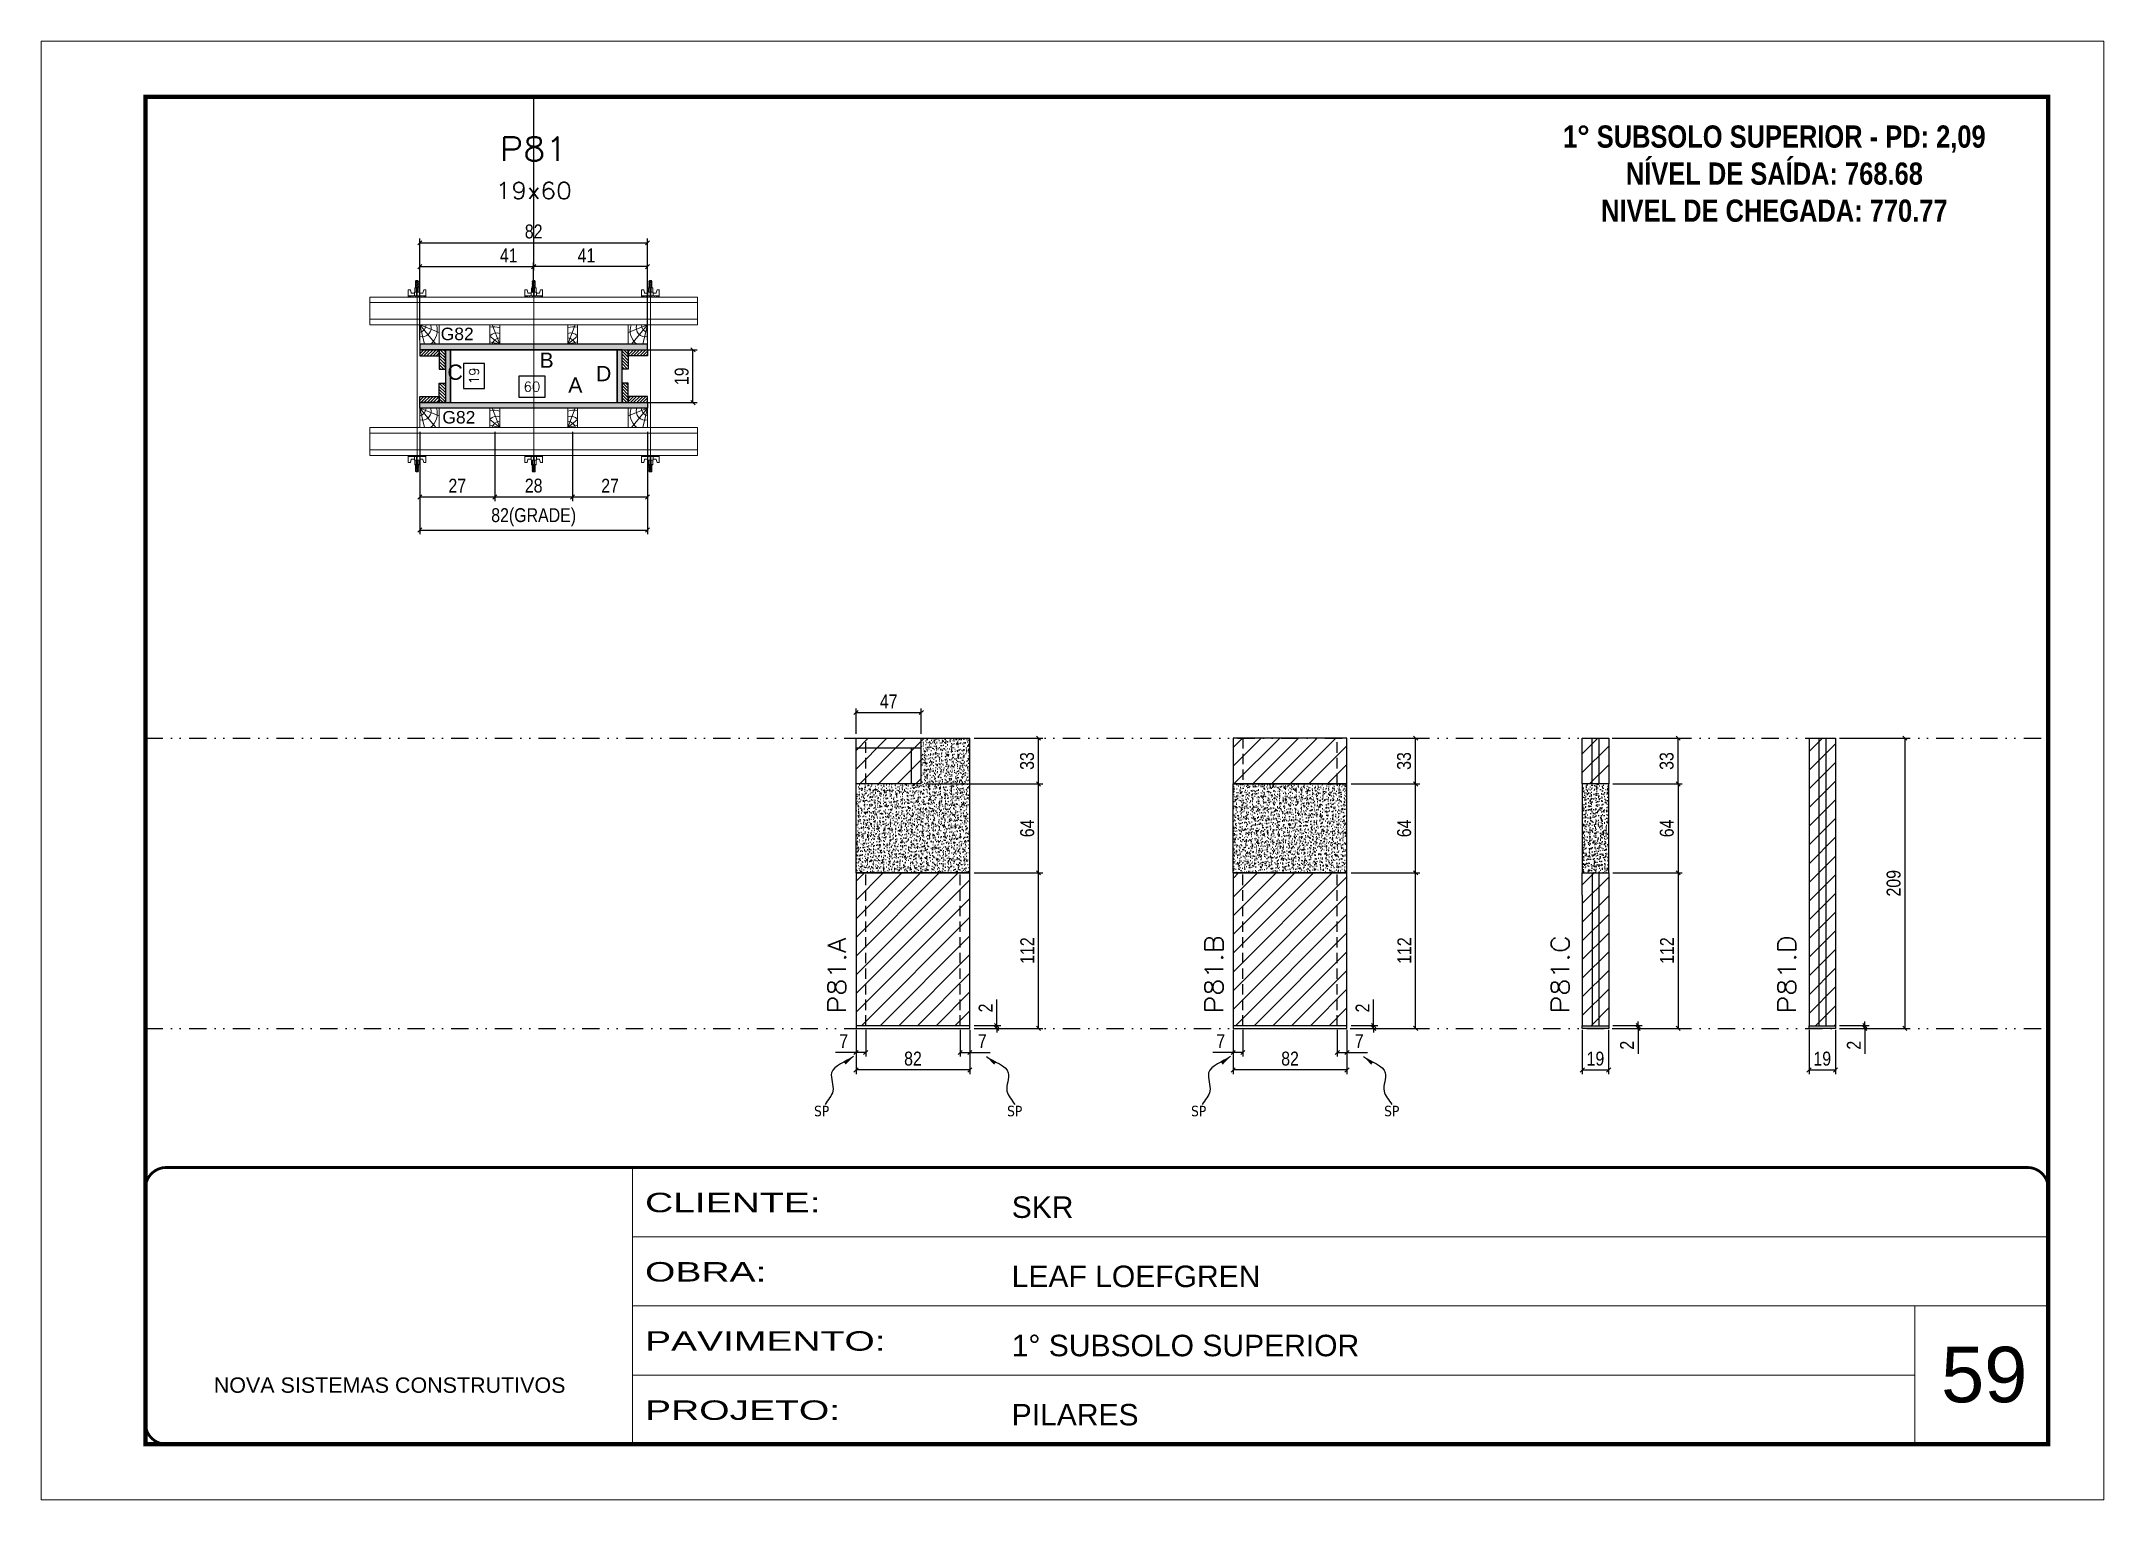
# Model space of a CAD drawing. Extents: x 14400 to 27878, y -21631 to 6985.
# Drawn here: x 17583 to 19068, y -10145 to -9095 of the extents above; entities that cross this region are included whole.
import ezdxf
from ezdxf.enums import TextEntityAlignment as Align

# ---------------------------------------------------------------- set-up
doc = ezdxf.new("R2010")
doc.units = 0
for name, pattern in [('CONTINUO', [0]), ('DASHED', [0.75, 0.5, -0.25]), ('DIVIDE2', [0.625, 0.25, -0.125, 0, -0.125, 0, -0.125]), ('HIDDEN', [0.375, 0.25, -0.125])]:
    doc.linetypes.add(name, pattern=pattern)
for name, color, linetype, lineweight in [('CARIMBO', 255, 'Continuous', 9), ('Folhas', 255, 'Continuous', 9), ('Hachura', 251, 'Continuous', 9), ('Madeira', 126, 'Continuous', 18), ('Perfil Metálico', 224, 'Continuous', 18), ('SARRAFO DE PRESSAO', 251, 'DASHED', 9), ('Texto Seção', 7, 'Continuous', 15)]:
    doc.layers.add(name, color=color, linetype=linetype, lineweight=lineweight)
for name, color, linetype in [('CHAPA', 1, 'Continuous'), ('COTA', 241, 'Continuous'), ('MEIO_PONT', 93, 'Continuous'), ('NOMENCLATURA', 7, 'Continuous'), ('Nível', 160, 'Continuous'), ('Painéis', 200, 'Continuous'), ('SARR_2.2x7', 40, 'Continuous'), ('SARRAFO', 251, 'Continuous'), ('Sarrafo de Pressão', 42, 'HIDDEN'), ('texto', 7, 'Continuous'), ('Texto de Titulo', 7, 'Continuous'), ('Texto Qtd Sarr', 242, 'Continuous'), ('TEXTO_GERAL', 7, 'Continuous')]:
    doc.layers.add(name, color=color, linetype=linetype)
doc.styles.add('ARIAL', font='arial.ttf')
doc.styles.add('COTA TECNICA', font='techl___.ttf', dxfattribs={"height": 10})
doc.styles.add('COTA TECNICA 2X', font='techl___.ttf', dxfattribs={"height": 10})
doc.styles.add('COTA TECNICA-50', font='techl___.ttf', dxfattribs={"height": 10})
doc.styles.add('REGUA-120', font='ROMANS.shx', dxfattribs={"height": 15})
doc.styles.add('ROMANC', font='techb___.ttf', dxfattribs={"height": 2.5})
doc.styles.add('ROMANS', font='romans.shx')
doc.styles.add('SANSSERIF', font='sas_____.pfb')
doc.styles.get("Standard").update_dxf_attribs({"font": 'arial.ttf'})
doc.styles.add('Tecnologia', font='')
doc.styles.get('Tecnologia').set_extended_font_data('Forgotten Futurist')
doc.dimstyles.new('COTA PAINEL-50', dxfattribs={"dimtxt": 10, "dimasz": 3, "dimexe": 3, "dimexo": 3, "dimgap": 3, "dimtad": 1, "dimdec": 1, "dimzin": 12, "dimdsep": 46, "dimtxsty": 'COTA TECNICA-50', "dimblk1": 'OBLIQUE', "dimblk2": 'OBLIQUE', "dimsah": 1, "dimcen": 0.9, "dimclrd": 4, "dimclre": 4, "dimclrt": 240, "dimadec": 1, "dimazin": 3, "dimtfac": 1, "dimtdec": 1, "dimtmove": 0, "dimatfit": 3, "dimfxl": 1, "dimtolj": 1, "dimtzin": 12, "dimarcsym": 0})
doc.dimstyles.new('PAINEL', dxfattribs={"dimtxt": 10, "dimasz": 3, "dimexe": 3, "dimexo": 3, "dimgap": 3, "dimtad": 1, "dimdec": 1, "dimzin": 12, "dimdsep": 46, "dimtxsty": 'COTA TECNICA', "dimblk1": 'OBLIQUE', "dimblk2": 'OBLIQUE', "dimsah": 1, "dimcen": 0.9, "dimclrd": 4, "dimclre": 4, "dimclrt": 240, "dimadec": 1, "dimazin": 3, "dimtfac": 1, "dimtdec": 1, "dimtmove": 0, "dimatfit": 3, "dimfxl": 1, "dimtolj": 1, "dimtzin": 12, "dimarcsym": 0})
doc.dimstyles.new('SECAO PILAR', dxfattribs={"dimtxt": 10, "dimasz": 3, "dimexe": 3, "dimexo": 3, "dimgap": 3, "dimtad": 1, "dimdec": 1, "dimlfac": 0.5, "dimzin": 12, "dimdsep": 46, "dimtxsty": 'COTA TECNICA 2X', "dimblk1": 'OBLIQUE', "dimblk2": 'OBLIQUE', "dimsah": 1, "dimcen": 0.9, "dimclrd": 256, "dimclre": 256, "dimclrt": 256, "dimadec": 1, "dimazin": 3, "dimtfac": 1, "dimtdec": 1, "dimtmove": 0, "dimatfit": 3, "dimfxl": 1, "dimtolj": 1, "dimtzin": 12, "dimarcsym": 0})
doc.dimstyles.new('SECÇÃO 2', dxfattribs={"dimtxt": 7, "dimasz": 6, "dimexe": 0.18, "dimexo": 2, "dimgap": -4, "dimtad": 3, "dimdec": 1, "dimlfac": 0.5, "dimzin": 12, "dimdsep": 46, "dimtxsty": 'ROMANS', "dimblk": 'ARCHTICK', "dimcen": 0.09, "dimse1": 1, "dimse2": 1, "dimsd1": 1, "dimsd2": 1, "dimclrd": 180, "dimclre": 5, "dimclrt": 1, "dimadec": 0, "dimazin": 3, "dimtfac": 1, "dimtdec": 1, "dimtofl": 0, "dimtmove": 0, "dimatfit": 3, "dimldrblk": 'ARCHTICK', "dimfxl": 1, "dimtolj": 1, "dimtzin": 0, "dimarcsym": 0})
doc.dimstyles.get("Standard").update_dxf_attribs({"dimtxt": 0.18, "dimasz": 0.18, "dimexe": 0.18, "dimexo": 0.0625, "dimgap": 0.09, "dimtad": 0, "dimtih": 1, "dimtoh": 1, "dimdec": 4, "dimzin": 0, "dimdsep": 46, "dimtxsty": 'Standard', "dimcen": 0.09, "dimadec": 0, "dimazin": 0, "dimtfac": 1, "dimtdec": 4, "dimtofl": 0, "dimtmove": 0, "dimatfit": 3, "dimfxl": 1, "dimtolj": 1, "dimtzin": 0, "dimarcsym": 0})
pattern_1 = [(225, (8517.0847, -32246.876), (1.12253202, -1.12253202), [])]
pattern_2 = [(225, (8732.0847, -32246.876), (1.12253202, -1.12253202), [])]
pattern_3 = [(135, (-4889.7717, 147.484), (-1.12253202, -1.12253202), [])]
pattern_4 = [(135, (-4909.7717, 147.484), (-1.12253202, -1.12253202), [])]

msp = doc.modelspace()

# ---------------------------------------------------------------- texts
at = {"layer": 'CARIMBO', "style": 'ARIAL'}
msp.add_text('59', height=40, dxfattribs=at).set_placement((18951.33, -10075.18))
at = {"layer": 'NOMENCLATURA', "color": 2, "insert": (18831.31, -9129.26), "char_height": 16, "attachment_point": 2, "style": 'ROMANC'}
msp.add_mtext_dynamic_manual_height_columns('\\P1° SUBSOLO SUPERIOR - PD: 2,09\\PNÍVEL DE SAÍDA: 768.68\\PNIVEL DE CHEGADA: 770.77', width=432.3511, gutter_width=1, heights=[0], dxfattribs=at)
at = {"layer": 'texto', "color": 0, "char_height": 7.5, "attachment_point": 5}
for insert in [(18145.33, -9865.53), (18284.35, -9865.53), (18416.81, -9865.53), (18555.83, -9865.53)]:
    msp.add_mtext('{\\fTahoma|b0|i0|c0|p34;\\C4;SP}', dxfattribs=dict(at, insert=insert))
at = {"layer": 'Texto Seção', "style": 'REGUA-120', "width": 1.1}
for s, p in [('P81.A', (18162.86, -9795.28)), ('P81.B', (18434.33, -9795.28)), ('P81.C', (18683.59, -9795.28)), ('P81.D', (18846.87, -9795.28))]:
    msp.add_text(s, height=13, rotation=90, dxfattribs=at).set_placement(p)
at = {"layer": 'TEXTO_GERAL', "color": 0, "linetype": 'Continuous', "style": 'SANSSERIF'}
for p in [(17871.07, -9306.02), (17872.27, -9366.02)]:
    msp.add_text('G82', height=9, dxfattribs=at).set_placement(p, align=Align.MIDDLE_LEFT)
at = {"layer": 'TEXTO_GERAL', "style": 'ARIAL'}
for s, p in [('B', (17947.3, -9324.92)), ('C', (17881.43, -9333.56)), ('A', (17968.01, -9342.89)), ('D', (17988.38, -9334.57))]:
    msp.add_text(s, height=11, dxfattribs=at).set_placement(p, align=Align.MIDDLE_CENTER)

# ---------------------------------------------------------------- blocks, each defined once
blk = doc.blocks.new('9999999999')
at = {"color": 30, "linetype": 'CONTINUO'}
for p, q in [((98564.6, 34230.2), (98564.6, 34429.4)), ((98564.6, 34379.6), (99584, 34379.6)), ((98564.6, 34329.8), (99488, 34329.8)), ((99584, 34329.8), (99488, 34329.8)), ((99488, 34329.8), (99488, 34230.2)), ((98564.6, 34280), (99488, 34280))]:
    blk.add_line(p, q, dxfattribs=at)
at = {"color": 30, "linetype": 'CONTINUO', "const_width": 2}
blk.add_lwpolyline([(99584, 34230.2), (99584, 34414.4, 0.414214), (99569, 34429.4), (98229, 34429.4, 0.414214), (98214, 34414.4), (98214, 34245.2, 0.414214), (98229, 34230.2), (99584, 34230.2)], format="xyb", dxfattribs=at)
at = {"layer": 'Folhas'}
blk.add_lwpolyline([(98139, 34190.2), (99624, 34190.2), (99624, 35240.2), (98139, 35240.2)], close=True, dxfattribs=at)
at = {"layer": 'Folhas', "color": 30, "const_width": 3}
blk.add_lwpolyline([(98214, 34230.2), (99584, 34230.2), (99584, 35200.2), (98214, 35200.2)], close=True, dxfattribs=at)
at = {"color": 7, "linetype": 'Continuous', "ltscale": 5, "style": 'ARIAL'}
for s, height, p in [('SKR', 15.48, (98837.7, 34393.1)), ('LEAF LOEFGREN', 15.483, (98837.7, 34343.3)), ('1° SUBSOLO SUPERIOR', 15.483, (98837.7, 34293.5)), ('NOVA SISTEMAS CONSTRUTIVOS', 11.059, (98263.2, 34267.2)), ('PILARES', 15.48, (98837.7, 34243.7))]:
    blk.add_text(s, height=height, dxfattribs=at).set_placement(p)
at = {"layer": 'Folhas', "color": 7, "style": 'Tecnologia', "width": 1.5}
for s, p in [('CLIENTE:', (98573.7, 34397.2)), ('OBRA:', (98573.7, 34347.3)), ('PAVIMENTO:', (98573.7, 34297.5)), ('PROJETO:', (98573.7, 34247.7))]:
    blk.add_text(s, height=14, dxfattribs=at).set_placement(p)
blk = doc.blocks.new('titulo1')
at = {"layer": 'Defpoints', "color": 252, "linetype": 'HIDDEN', "ltscale": 2}
blk.add_line((0, 0), (0, 125), dxfattribs=at)
at = {"layer": 'Defpoints', "style": 'ROMANS', "oblique": 15}
blk.add_attdef('FOLHA', text='', height=10, dxfattribs=at).set_placement((0, 15.6), align=Align.MIDDLE_CENTER)
at = {"layer": 'Texto Qtd Sarr', "color": 3, "style": 'ROMANS', "oblique": 15}
for tag, height, p in [('TITULO', 17, (0, 71.4)), ('SEÇÃO', 12, (0, 41.5))]:
    blk.add_attdef(tag, text='', height=height, dxfattribs=at).set_placement(p, align=Align.MIDDLE_CENTER)
blk = doc.blocks.new('*D1785')
at = {"layer": 'COTA', "color": 180, "lineweight": -2, "transparency": 16777216}
for p, q in [((17946.3, -9336.5), (17927.3, -9336.5)), ((17927.3, -9336.5), (17927.3, -9351.5)), ((17946.3, -9351.5), (17946.3, -9336.5)), ((17927.3, -9351.5), (17946.3, -9351.5))]:
    blk.add_line(p, q, dxfattribs=at)
at = {"layer": 'Defpoints', "color": 0, "transparency": 16777216}
for p in [(17878, -9355.5), (17998, -9355.5), (17998, -9355.5)]:
    blk.add_point(p, dxfattribs=at)
at = {"layer": 'COTA', "color": 1, "transparency": 16777216, "insert": (17936.8, -9344), "char_height": 7, "attachment_point": 5, "style": 'ROMANS'}
blk.add_mtext('\\A1;60', dxfattribs=at)
blk = doc.blocks.new('_ArchTick')
at = {"color": 0, "linetype": 'ByBlock', "const_width": 0.15}
blk.add_lwpolyline([(-0.5, -0.5), (0.5, 0.5)], dxfattribs=at)
blk = doc.blocks.new('*D1786')
at = {"layer": 'COTA', "color": 180, "lineweight": -2, "transparency": 16777216}
for p, q in [((17902.6, -9327.2), (17887.6, -9327.2)), ((17887.6, -9327.2), (17887.6, -9345.2)), ((17902.6, -9345.2), (17902.6, -9327.2)), ((17887.6, -9345.2), (17902.6, -9345.2))]:
    blk.add_line(p, q, dxfattribs=at)
at = {"layer": 'Defpoints', "color": 0, "transparency": 16777216}
for p in [(17878, -9317.5), (17906.6, -9317.5), (17878, -9355.5)]:
    blk.add_point(p, dxfattribs=at)
at = {"layer": 'COTA', "color": 1, "transparency": 16777216, "insert": (17895.1, -9336.2), "char_height": 7, "attachment_point": 5, "rotation": 90, "style": 'ROMANS'}
blk.add_mtext('\\A1;19', dxfattribs=at)
blk = doc.blocks.new('_Oblique')
at = {"color": 0, "linetype": 'ByBlock', "lineweight": -2}
blk.add_line((-0.5, -0.5), (0.5, 0.5), dxfattribs=at)
blk = doc.blocks.new('*D1794')
at = {"layer": 'COTA', "lineweight": -2, "transparency": 16777216}
for p, q in [((18004.6, -9317.5), (18055.7, -9317.5)), ((18052.7, -9355.5), (18052.7, -9317.5)), ((18004.6, -9355.5), (18055.7, -9355.5))]:
    blk.add_line(p, q, dxfattribs=at)
at = {"layer": 'Defpoints', "color": 0, "transparency": 16777216}
for p in [(18001.6, -9317.5), (18052.7, -9317.5), (18001.6, -9355.5)]:
    blk.add_point(p, dxfattribs=at)
at = {"layer": 'COTA', "lineweight": -2, "transparency": 16777216, "xscale": 3, "yscale": 3, "zscale": 3}
for p, rotation in [((18052.7, -9317.5), 90), ((18052.7, -9355.5), 270)]:
    blk.add_blockref('_Oblique', p, dxfattribs=dict(at, rotation=rotation))
at = {"layer": 'COTA', "transparency": 16777216, "insert": (18044.6, -9336.5), "char_height": 10, "attachment_point": 5, "rotation": 90, "style": 'COTA TECNICA 2X'}
blk.add_mtext('\\A1;19', dxfattribs=at)
blk = doc.blocks.new('*D1787')
at = {"layer": 'COTA', "lineweight": -2, "transparency": 16777216}
for p, q in [((17856, -9376.5), (17856, -9450.2)), ((18020, -9376.5), (18020, -9450.2)), ((17856, -9447.2), (18020, -9447.2))]:
    blk.add_line(p, q, dxfattribs=at)
at = {"layer": 'Defpoints', "color": 0, "transparency": 16777216}
for p in [(17856, -9373.5), (18020, -9373.5), (18020, -9447.2)]:
    blk.add_point(p, dxfattribs=at)
at = {"layer": 'COTA', "lineweight": -2, "transparency": 16777216, "xscale": 3, "yscale": 3, "zscale": 3, "rotation": 180}
blk.add_blockref('_Oblique', (17856, -9447.2), dxfattribs=at)
at = {"layer": 'COTA', "lineweight": -2, "transparency": 16777216, "xscale": 3, "yscale": 3, "zscale": 3}
blk.add_blockref('_Oblique', (18020, -9447.2), dxfattribs=at)
at = {"layer": 'COTA', "transparency": 16777216, "insert": (17938, -9438), "char_height": 10, "attachment_point": 5, "style": 'COTA TECNICA 2X'}
blk.add_mtext('\\A1;82(GRADE)', dxfattribs=at)
blk = doc.blocks.new('*D1788')
at = {"layer": 'COTA', "lineweight": -2, "transparency": 16777216}
for p, q in [((17966, -9376.5), (17966, -9426.4)), ((18020, -9376.5), (18020, -9426.4)), ((17966, -9423.4), (18020, -9423.4))]:
    blk.add_line(p, q, dxfattribs=at)
at = {"layer": 'Defpoints', "color": 0, "transparency": 16777216}
for p in [(17966, -9373.5), (18020, -9373.5), (18020, -9423.4)]:
    blk.add_point(p, dxfattribs=at)
at = {"layer": 'COTA', "lineweight": -2, "transparency": 16777216, "xscale": 3, "yscale": 3, "zscale": 3, "rotation": 180}
blk.add_blockref('_Oblique', (17966, -9423.4), dxfattribs=at)
at = {"layer": 'COTA', "lineweight": -2, "transparency": 16777216, "xscale": 3, "yscale": 3, "zscale": 3}
blk.add_blockref('_Oblique', (18020, -9423.4), dxfattribs=at)
at = {"layer": 'COTA', "transparency": 16777216, "insert": (17993, -9415.3), "char_height": 10, "attachment_point": 5, "style": 'COTA TECNICA 2X'}
blk.add_mtext('\\A1;27', dxfattribs=at)
blk = doc.blocks.new('*D1789')
at = {"layer": 'COTA', "lineweight": -2, "transparency": 16777216}
for p, q in [((17856, -9376.5), (17856, -9426.4)), ((17910, -9376.5), (17910, -9426.4)), ((17856, -9423.4), (17910, -9423.4))]:
    blk.add_line(p, q, dxfattribs=at)
at = {"layer": 'Defpoints', "color": 0, "transparency": 16777216}
for p in [(17856, -9373.5), (17910, -9373.5), (17910, -9423.4)]:
    blk.add_point(p, dxfattribs=at)
at = {"layer": 'COTA', "lineweight": -2, "transparency": 16777216, "xscale": 3, "yscale": 3, "zscale": 3, "rotation": 180}
blk.add_blockref('_Oblique', (17856, -9423.4), dxfattribs=at)
at = {"layer": 'COTA', "lineweight": -2, "transparency": 16777216, "xscale": 3, "yscale": 3, "zscale": 3}
blk.add_blockref('_Oblique', (17910, -9423.4), dxfattribs=at)
at = {"layer": 'COTA', "transparency": 16777216, "insert": (17883, -9415.3), "char_height": 10, "attachment_point": 5, "style": 'COTA TECNICA 2X'}
blk.add_mtext('\\A1;27', dxfattribs=at)
blk = doc.blocks.new('*D1790')
at = {"layer": 'COTA', "lineweight": -2, "transparency": 16777216}
for p, q in [((17910, -9376.5), (17910, -9426.4)), ((17966, -9376.5), (17966, -9426.4)), ((17910, -9423.4), (17966, -9423.4))]:
    blk.add_line(p, q, dxfattribs=at)
at = {"layer": 'Defpoints', "color": 0, "transparency": 16777216}
for p in [(17910, -9373.5), (17966, -9373.5), (17966, -9423.4)]:
    blk.add_point(p, dxfattribs=at)
at = {"layer": 'COTA', "lineweight": -2, "transparency": 16777216, "xscale": 3, "yscale": 3, "zscale": 3, "rotation": 180}
blk.add_blockref('_Oblique', (17910, -9423.4), dxfattribs=at)
at = {"layer": 'COTA', "lineweight": -2, "transparency": 16777216, "xscale": 3, "yscale": 3, "zscale": 3}
blk.add_blockref('_Oblique', (17966, -9423.4), dxfattribs=at)
at = {"layer": 'COTA', "transparency": 16777216, "insert": (17938, -9415.3), "char_height": 10, "attachment_point": 5, "style": 'COTA TECNICA 2X'}
blk.add_mtext('\\A1;28', dxfattribs=at)
blk = doc.blocks.new('*D1791')
at = {"layer": 'COTA', "lineweight": -2, "transparency": 16777216}
for p, q in [((17856, -9310.5), (17856, -9237.4)), ((17856, -9240.4), (18020, -9240.4)), ((18020, -9310.5), (18020, -9237.4))]:
    blk.add_line(p, q, dxfattribs=at)
at = {"layer": 'Defpoints', "color": 0, "transparency": 16777216}
for p in [(18020, -9240.4), (17856, -9313.5), (18020, -9313.5)]:
    blk.add_point(p, dxfattribs=at)
at = {"layer": 'COTA', "lineweight": -2, "transparency": 16777216, "xscale": 3, "yscale": 3, "zscale": 3, "rotation": 180}
blk.add_blockref('_Oblique', (17856, -9240.4), dxfattribs=at)
at = {"layer": 'COTA', "lineweight": -2, "transparency": 16777216, "xscale": 3, "yscale": 3, "zscale": 3}
blk.add_blockref('_Oblique', (18020, -9240.4), dxfattribs=at)
at = {"layer": 'COTA', "transparency": 16777216, "insert": (17938, -9232.3), "char_height": 10, "attachment_point": 5, "style": 'COTA TECNICA 2X'}
blk.add_mtext('\\A1;82', dxfattribs=at)
blk = doc.blocks.new('*D1792')
at = {"layer": 'COTA', "lineweight": -2, "transparency": 16777216}
for p, q in [((17856, -9276.5), (17856, -9254.6)), ((17856, -9257.6), (17938, -9257.6)), ((17938, -9276.5), (17938, -9254.6))]:
    blk.add_line(p, q, dxfattribs=at)
at = {"layer": 'Defpoints', "color": 0, "transparency": 16777216}
for p in [(17938, -9257.6), (17856, -9279.5), (17938, -9279.5)]:
    blk.add_point(p, dxfattribs=at)
at = {"layer": 'COTA', "lineweight": -2, "transparency": 16777216, "xscale": 3, "yscale": 3, "zscale": 3, "rotation": 180}
blk.add_blockref('_Oblique', (17856, -9257.6), dxfattribs=at)
at = {"layer": 'COTA', "lineweight": -2, "transparency": 16777216, "xscale": 3, "yscale": 3, "zscale": 3}
blk.add_blockref('_Oblique', (17938, -9257.6), dxfattribs=at)
at = {"layer": 'COTA', "transparency": 16777216, "insert": (17920, -9249.5), "char_height": 10, "attachment_point": 5, "style": 'COTA TECNICA 2X'}
blk.add_mtext('\\A1;41', dxfattribs=at)
blk = doc.blocks.new('*D1793')
at = {"layer": 'COTA', "lineweight": -2, "transparency": 16777216}
for p, q in [((17938, -9276.5), (17938, -9254.6)), ((18020, -9257.6), (17938, -9257.6)), ((18020, -9276.5), (18020, -9254.6))]:
    blk.add_line(p, q, dxfattribs=at)
at = {"layer": 'Defpoints', "color": 0, "transparency": 16777216}
for p in [(17938, -9257.6), (17938, -9279.5), (18020, -9279.5)]:
    blk.add_point(p, dxfattribs=at)
at = {"layer": 'COTA', "lineweight": -2, "transparency": 16777216, "xscale": 3, "yscale": 3, "zscale": 3, "rotation": 180}
blk.add_blockref('_Oblique', (17938, -9257.6), dxfattribs=at)
at = {"layer": 'COTA', "lineweight": -2, "transparency": 16777216, "xscale": 3, "yscale": 3, "zscale": 3}
blk.add_blockref('_Oblique', (18020, -9257.6), dxfattribs=at)
at = {"layer": 'COTA', "transparency": 16777216, "insert": (17976, -9249.5), "char_height": 10, "attachment_point": 5, "style": 'COTA TECNICA 2X'}
blk.add_mtext('\\A1;41', dxfattribs=at)
blk = doc.blocks.new('C')
at = {"layer": 'Hachura', "color": 0}
for p, q in [((0, 3.22), (0, -3.22)), ((0.45, 3.22), (0, 3.22)), ((0.46, 3.16), (0, 3.16)), ((0.46, 3.05), (0, 3.05)), ((0.46, 2.88), (0, 2.88)), ((0, 2.75), (0, -1.16)), ((0.46, 2.65), (0, 2.65)), ((0.46, 2.23), (0, 2.23)), ((0.46, 1.51), (0, 1.51)), ((0.39, 0.49), (0.17, 0.49)), ((0.45, -3.23), (0.45, 3.22)), ((0.45, 3.22), (2.58, 3.22)), ((1.74, 0.97), (0.45, 0.97)), ((1.45, 0.1), (0.45, 0.1)), ((1.35, 1.94), (1.35, 0.96)), ((2.58, 2.39), (1.47, 2.09)), ((1.74, -0.97), (1.74, 0.97)), ((1.74, 0.97), (1.74, 0.84)), ((1.74, 0.97), (1.74, 0.84)), ((1.74, 0.84), (3.35, 0.84)), ((3.35, 0.45), (1.74, 0.45)), ((2.58, 3.22), (2.58, 2.39)), ((3.32, 0.84), (3.32, -0.84)), ((3.35, 0.84), (3.35, -0.84)), ((3.68, 0.45), (3.35, 0.45)), ((3.84, -0.52), (3.35, 0.45)), ((3.35, 0.06), (3.67, -0.57)), ((3.68, 0.45), (4.16, -0.52)), ((3.72, 0.5), (4.25, -0.57)), ((4.37, -0.55), (3.83, 0.53)), ((4.15, 0.45), (3.93, 0.45)), ((4.42, -0.52), (3.93, 0.45)), ((4.15, 0.45), (4.26, 0.45)), ((4.26, 0.45), (4.74, -0.52)), ((4.3, 0.5), (4.83, -0.57)), ((4.95, -0.55), (4.41, 0.53)), ((4.51, 0.45), (4.84, 0.45)), ((5, -0.52), (4.51, 0.45)), ((4.84, 0.45), (5.32, -0.52)), ((4.88, 0.5), (5.41, -0.57)), ((5.53, -0.55), (4.99, 0.53)), ((5.58, -0.52), (5.09, 0.45)), ((5.42, 0.45), (5.09, 0.45)), ((5.58, -0.52), (5.09, 0.45)), ((5.42, 0.45), (5.74, -0.19)), ((5.46, 0.5), (5.74, -0.07)), ((5.74, 0.19), (5.57, 0.53)), ((5.74, 0.32), (5.68, 0.45)), ((5.68, 0.45), (5.74, 0.45)), ((5.74, 0.45), (5.9, 0.29)), ((5.74, 0.45), (5.74, -0.52)), ((5.9, -0.36), (5.9, 0.29)), ((0.45, 0), (0, 0)), ((0.46, -1.52), (0, -1.52)), ((0.46, -2.23), (0, -2.23)), ((0.46, -2.65), (0, -2.65)), ((0.46, -2.88), (0, -2.88)), ((0.46, -3.05), (0, -3.05)), ((0.46, -3.16), (0, -3.16)), ((0, -3.22), (2.57, -3.22)), ((0.08, -0.48), (0.29, -0.48)), ((0.29, -0.48), (0.4, -0.48)), ((0.45, 0), (0.45, -0.97)), ((0.45, -0.16), (1.45, -0.16)), ((0.45, -0.65), (0.45, -0.32)), ((0.45, -3.23), (0.45, -0.65)), ((0.45, -0.97), (1.74, -0.97)), ((1.35, -1.94), (1.35, -0.97)), ((2.58, -2.39), (1.47, -2.1)), ((3.35, -0.32), (1.74, -0.32)), ((3.35, -0.84), (1.74, -0.84)), ((2.58, -3.23), (2.58, -2.39)), ((3.35, -0.07), (3.58, -0.52)), ((3.35, -0.52), (3.58, -0.52)), ((3.84, -0.52), (4.16, -0.52)), ((4.42, -0.52), (4.74, -0.52)), ((4.63, -0.52), (4.74, -0.52)), ((5, -0.52), (5.32, -0.52)), ((5.58, -0.52), (5.74, -0.52)), ((5.74, -0.52), (5.9, -0.36)), ((5.74, -0.52), (5.74, -0.52))]:
    blk.add_line(p, q, dxfattribs=at)
for centre, radius, start, end in [((1.52, 1.94), 0.161, 104.74356, 180), ((1.44, -0.03), 0.129, 272.69497, 87.30503), ((3.81, 0.39), 0.143, 25.56881, 154.43119), ((4.39, 0.39), 0.143, 25.56881, 154.43119), ((4.97, 0.39), 0.143, 25.56881, 154.43119), ((5.55, 0.39), 0.143, 25.56881, 154.43119), ((0.17, -0.37), 0.174, 221.74404, 317.85924), ((1.52, -1.94), 0.161, 180, 255.25644), ((3.71, -0.4), 0.174, 222.14076, 318.25596), ((4.29, -0.4), 0.174, 222.14076, 318.25596), ((4.87, -0.4), 0.174, 222.14076, 318.25596), ((5.45, -0.4), 0.174, 222.14076, 318.25596), ((5.61, -0.4), 0.174, 317.85924, 318.25596)]:
    blk.add_arc(centre, radius, start, end, dxfattribs=at)
blk = doc.blocks.new('PONTALETE')
at = {"layer": 'Madeira'}
for q in [(2.71, 7), (7, 5.76), (7, 1.74)]:
    blk.add_line((0, 0), q, dxfattribs=at)
blk.add_lwpolyline([(0, 0), (7, 0), (7, 7), (0, 7)], close=True, dxfattribs=at)
for centre, radius, start, end in [((2.04, 0.06), 6.23, 37.28179, 109.09128), ((1.09, 0.9), 3.19, 343.60304, 109.98471), ((-0.21, -0.78), 3.09, 14.63219, 86.0383)]:
    blk.add_arc(centre, radius, start, end, dxfattribs=at)
blk = doc.blocks.new('MEIO PONTALETE')
at = {"layer": 'Madeira'}
for q in [(2.71, 7), (3.5, 2.88), (3.5, 0.87)]:
    blk.add_line((0, 0), q, dxfattribs=at)
blk.add_lwpolyline([(0, 0), (3.5, 0), (3.5, 7), (0, 7)], close=True, dxfattribs=at)
for centre, radius, start, end in [((2.04, 0.06), 6.23, 76.44987, 109.09128), ((1.09, 0.9), 3.19, 40.90626, 109.98471), ((-0.21, -0.78), 3.09, 14.63219, 86.0383)]:
    blk.add_arc(centre, radius, start, end, dxfattribs=at)
blk = doc.blocks.new('*D1795')
at = {"layer": 'COTA', "color": 4, "lineweight": -2, "transparency": 16777216}
for p, q in [((18170.1, -9807), (18170.1, -9838.9)), ((18252.1, -9807), (18252.1, -9838.9)), ((18252.1, -9835.9), (18170.1, -9835.9))]:
    blk.add_line(p, q, dxfattribs=at)
at = {"layer": 'Defpoints', "color": 0, "transparency": 16777216}
for p in [(18170.1, -9804), (18252.1, -9804), (18170.1, -9835.9)]:
    blk.add_point(p, dxfattribs=at)
at = {"layer": 'COTA', "color": 4, "lineweight": -2, "transparency": 16777216, "xscale": 3, "yscale": 3, "zscale": 3, "rotation": 180}
blk.add_blockref('_Oblique', (18170.1, -9835.9), dxfattribs=at)
at = {"layer": 'COTA', "color": 4, "lineweight": -2, "transparency": 16777216, "xscale": 3, "yscale": 3, "zscale": 3}
blk.add_blockref('_Oblique', (18252.1, -9835.9), dxfattribs=at)
at = {"layer": 'COTA', "color": 240, "transparency": 16777216, "insert": (18211.1, -9827.8), "char_height": 10, "attachment_point": 5, "style": 'COTA TECNICA'}
blk.add_mtext('\\A1;82', dxfattribs=at)
blk = doc.blocks.new('*D1796')
at = {"layer": 'COTA', "color": 4, "lineweight": -2, "transparency": 16777216}
for p, q in [((18245.1, -9807), (18245.1, -9826.3)), ((18252.1, -9809), (18252.1, -9826.3)), ((18245.1, -9823.3), (18252.1, -9823.3)), ((18252.1, -9823.3), (18266.8, -9823.3))]:
    blk.add_line(p, q, dxfattribs=at)
at = {"layer": 'Defpoints', "color": 0, "transparency": 16777216}
for p in [(18245.1, -9804), (18252.1, -9806), (18252.1, -9823.3)]:
    blk.add_point(p, dxfattribs=at)
at = {"layer": 'COTA', "color": 4, "lineweight": -2, "transparency": 16777216, "xscale": 3, "yscale": 3, "zscale": 3, "rotation": 180}
blk.add_blockref('_Oblique', (18245.1, -9823.3), dxfattribs=at)
at = {"layer": 'COTA', "color": 4, "lineweight": -2, "transparency": 16777216, "xscale": 3, "yscale": 3, "zscale": 3}
blk.add_blockref('_Oblique', (18252.1, -9823.3), dxfattribs=at)
at = {"layer": 'COTA', "color": 240, "transparency": 16777216, "insert": (18261, -9815.2), "char_height": 10, "attachment_point": 5, "style": 'COTA TECNICA-50'}
blk.add_mtext('\\A1;7', dxfattribs=at)
blk = doc.blocks.new('*D1797')
at = {"layer": 'COTA', "color": 4, "lineweight": -2, "transparency": 16777216}
for p, q in [((18170.1, -9809), (18170.1, -9826.3)), ((18177.1, -9807), (18177.1, -9826.3)), ((18170.1, -9823.3), (18155.4, -9823.3)), ((18177.1, -9823.3), (18170.1, -9823.3))]:
    blk.add_line(p, q, dxfattribs=at)
at = {"layer": 'Defpoints', "color": 0, "transparency": 16777216}
for p in [(18170.1, -9806), (18177.1, -9804), (18170.1, -9823.3)]:
    blk.add_point(p, dxfattribs=at)
at = {"layer": 'COTA', "color": 4, "lineweight": -2, "transparency": 16777216, "xscale": 3, "yscale": 3, "zscale": 3, "rotation": 180}
blk.add_blockref('_Oblique', (18170.1, -9823.3), dxfattribs=at)
at = {"layer": 'COTA', "color": 4, "lineweight": -2, "transparency": 16777216, "xscale": 3, "yscale": 3, "zscale": 3}
blk.add_blockref('_Oblique', (18177.1, -9823.3), dxfattribs=at)
at = {"layer": 'COTA', "color": 240, "transparency": 16777216, "insert": (18161.2, -9815.2), "char_height": 10, "attachment_point": 5, "style": 'COTA TECNICA-50'}
blk.add_mtext('\\A1;7', dxfattribs=at)
blk = doc.blocks.new('*D1798')
at = {"layer": 'COTA', "color": 4, "lineweight": -2, "transparency": 16777216}
for p, q in [((18271.4, -9804), (18271.4, -9785.2)), ((18255.1, -9804), (18274.4, -9804)), ((18255.1, -9806), (18274.4, -9806)), ((18271.4, -9806), (18271.4, -9804)), ((18271.4, -9806), (18271.4, -9809))]:
    blk.add_line(p, q, dxfattribs=at)
at = {"layer": 'Defpoints', "color": 0, "transparency": 16777216}
for p in [(18252.1, -9804), (18252.1, -9806), (18271.4, -9806)]:
    blk.add_point(p, dxfattribs=at)
at = {"layer": 'COTA', "color": 4, "lineweight": -2, "transparency": 16777216, "xscale": 3, "yscale": 3, "zscale": 3}
for p, rotation in [((18271.4, -9804), 270), ((18271.4, -9806), 90)]:
    blk.add_blockref('_Oblique', p, dxfattribs=dict(at, rotation=rotation))
at = {"layer": 'COTA', "color": 240, "transparency": 16777216, "insert": (18263.4, -9791.3), "char_height": 10, "attachment_point": 5, "rotation": 90, "style": 'COTA TECNICA-50'}
blk.add_mtext('\\A1;2', dxfattribs=at)
blk = doc.blocks.new('*D1806')
at = {"layer": 'COTA', "color": 4, "lineweight": -2, "transparency": 16777216}
for p, q in [((18220.1, -9630), (18304.5, -9630)), ((18301.5, -9694), (18301.5, -9630)), ((18255.1, -9694), (18304.5, -9694))]:
    blk.add_line(p, q, dxfattribs=at)
at = {"layer": 'Defpoints', "color": 0, "transparency": 16777216}
for p in [(18217.1, -9630), (18301.5, -9630), (18252.1, -9694)]:
    blk.add_point(p, dxfattribs=at)
at = {"layer": 'COTA', "color": 4, "lineweight": -2, "transparency": 16777216, "xscale": 3, "yscale": 3, "zscale": 3}
for p, rotation in [((18301.5, -9630), 90), ((18301.5, -9694), 270)]:
    blk.add_blockref('_Oblique', p, dxfattribs=dict(at, rotation=rotation))
at = {"layer": 'COTA', "color": 240, "transparency": 16777216, "insert": (18293.4, -9662), "char_height": 10, "attachment_point": 5, "rotation": 90, "style": 'COTA TECNICA-50'}
blk.add_mtext('\\A1;64', dxfattribs=at)
blk = doc.blocks.new('*D1807')
at = {"layer": 'COTA', "color": 4, "linetype": 'ByBlock', "lineweight": -2, "transparency": 16777216}
for p, q in [((18255.1, -9694), (18304.5, -9694)), ((18301.5, -9806), (18301.5, -9694)), ((18255.1, -9806), (18304.5, -9806))]:
    blk.add_line(p, q, dxfattribs=at)
at = {"layer": 'Defpoints', "color": 0, "linetype": 'ByBlock', "transparency": 16777216}
for p in [(18252.1, -9694), (18301.5, -9694), (18252.1, -9806)]:
    blk.add_point(p, dxfattribs=at)
at = {"layer": 'COTA', "color": 4, "linetype": 'ByBlock', "lineweight": -2, "transparency": 16777216, "xscale": 3, "yscale": 3, "zscale": 3}
for p, rotation in [((18301.5, -9694), 90), ((18301.5, -9806), 270)]:
    blk.add_blockref('_Oblique', p, dxfattribs=dict(at, rotation=rotation))
at = {"layer": 'COTA', "color": 240, "linetype": 'ByBlock', "transparency": 16777216, "insert": (18293.4, -9750), "char_height": 10, "attachment_point": 5, "rotation": 90, "style": 'COTA TECNICA'}
blk.add_mtext('\\A1;112', dxfattribs=at)
blk = doc.blocks.new('*D1808')
at = {"layer": 'COTA', "color": 4, "linetype": 'ByBlock', "lineweight": -2, "transparency": 16777216}
for p, q in [((18255.1, -9694), (18304.5, -9694)), ((18301.5, -9806), (18301.5, -9694)), ((18255.1, -9806), (18304.5, -9806))]:
    blk.add_line(p, q, dxfattribs=at)
at = {"layer": 'Defpoints', "color": 0, "linetype": 'ByBlock', "transparency": 16777216}
for p in [(18252.1, -9694), (18301.5, -9694), (18252.1, -9806)]:
    blk.add_point(p, dxfattribs=at)
at = {"layer": 'COTA', "color": 4, "linetype": 'ByBlock', "lineweight": -2, "transparency": 16777216, "xscale": 3, "yscale": 3, "zscale": 3}
for p, rotation in [((18301.5, -9694), 90), ((18301.5, -9806), 270)]:
    blk.add_blockref('_Oblique', p, dxfattribs=dict(at, rotation=rotation))
at = {"layer": 'COTA', "color": 240, "linetype": 'ByBlock', "transparency": 16777216, "insert": (18293.4, -9750), "char_height": 10, "attachment_point": 5, "rotation": 90, "style": 'COTA TECNICA'}
blk.add_mtext('\\A1;112', dxfattribs=at)
blk = doc.blocks.new('*D1799')
at = {"layer": 'COTA', "color": 4, "lineweight": -2, "transparency": 16777216}
for p, q in [((18441.6, -9807), (18441.6, -9838.9)), ((18523.6, -9807), (18523.6, -9838.9)), ((18523.6, -9835.9), (18441.6, -9835.9))]:
    blk.add_line(p, q, dxfattribs=at)
at = {"layer": 'Defpoints', "color": 0, "transparency": 16777216}
for p in [(18441.6, -9804), (18523.6, -9804), (18441.6, -9835.9)]:
    blk.add_point(p, dxfattribs=at)
at = {"layer": 'COTA', "color": 4, "lineweight": -2, "transparency": 16777216, "xscale": 3, "yscale": 3, "zscale": 3, "rotation": 180}
blk.add_blockref('_Oblique', (18441.6, -9835.9), dxfattribs=at)
at = {"layer": 'COTA', "color": 4, "lineweight": -2, "transparency": 16777216, "xscale": 3, "yscale": 3, "zscale": 3}
blk.add_blockref('_Oblique', (18523.6, -9835.9), dxfattribs=at)
at = {"layer": 'COTA', "color": 240, "transparency": 16777216, "insert": (18482.6, -9827.8), "char_height": 10, "attachment_point": 5, "style": 'COTA TECNICA'}
blk.add_mtext('\\A1;82', dxfattribs=at)
blk = doc.blocks.new('*D1800')
at = {"layer": 'COTA', "color": 4, "lineweight": -2, "transparency": 16777216}
for p, q in [((18516.6, -9807), (18516.6, -9826.3)), ((18523.6, -9809), (18523.6, -9826.3)), ((18516.6, -9823.3), (18523.6, -9823.3)), ((18523.6, -9823.3), (18538.3, -9823.3))]:
    blk.add_line(p, q, dxfattribs=at)
at = {"layer": 'Defpoints', "color": 0, "transparency": 16777216}
for p in [(18516.6, -9804), (18523.6, -9806), (18523.6, -9823.3)]:
    blk.add_point(p, dxfattribs=at)
at = {"layer": 'COTA', "color": 4, "lineweight": -2, "transparency": 16777216, "xscale": 3, "yscale": 3, "zscale": 3, "rotation": 180}
blk.add_blockref('_Oblique', (18516.6, -9823.3), dxfattribs=at)
at = {"layer": 'COTA', "color": 4, "lineweight": -2, "transparency": 16777216, "xscale": 3, "yscale": 3, "zscale": 3}
blk.add_blockref('_Oblique', (18523.6, -9823.3), dxfattribs=at)
at = {"layer": 'COTA', "color": 240, "transparency": 16777216, "insert": (18532.4, -9815.2), "char_height": 10, "attachment_point": 5, "style": 'COTA TECNICA-50'}
blk.add_mtext('\\A1;7', dxfattribs=at)
blk = doc.blocks.new('*D1801')
at = {"layer": 'COTA', "color": 4, "lineweight": -2, "transparency": 16777216}
for p, q in [((18441.6, -9809), (18441.6, -9826.3)), ((18448.6, -9807), (18448.6, -9826.3)), ((18441.6, -9823.3), (18426.9, -9823.3)), ((18448.6, -9823.3), (18441.6, -9823.3))]:
    blk.add_line(p, q, dxfattribs=at)
at = {"layer": 'Defpoints', "color": 0, "transparency": 16777216}
for p in [(18441.6, -9806), (18448.6, -9804), (18441.6, -9823.3)]:
    blk.add_point(p, dxfattribs=at)
at = {"layer": 'COTA', "color": 4, "lineweight": -2, "transparency": 16777216, "xscale": 3, "yscale": 3, "zscale": 3, "rotation": 180}
blk.add_blockref('_Oblique', (18441.6, -9823.3), dxfattribs=at)
at = {"layer": 'COTA', "color": 4, "lineweight": -2, "transparency": 16777216, "xscale": 3, "yscale": 3, "zscale": 3}
blk.add_blockref('_Oblique', (18448.6, -9823.3), dxfattribs=at)
at = {"layer": 'COTA', "color": 240, "transparency": 16777216, "insert": (18432.7, -9815.2), "char_height": 10, "attachment_point": 5, "style": 'COTA TECNICA-50'}
blk.add_mtext('\\A1;7', dxfattribs=at)
blk = doc.blocks.new('*D1802')
at = {"layer": 'COTA', "color": 4, "lineweight": -2, "transparency": 16777216}
for p, q in [((18542.8, -9804), (18542.8, -9785.2)), ((18526.6, -9804), (18545.8, -9804)), ((18526.6, -9806), (18545.8, -9806)), ((18542.8, -9806), (18542.8, -9804)), ((18542.8, -9806), (18542.8, -9809))]:
    blk.add_line(p, q, dxfattribs=at)
at = {"layer": 'Defpoints', "color": 0, "transparency": 16777216}
for p in [(18523.6, -9804), (18523.6, -9806), (18542.8, -9806)]:
    blk.add_point(p, dxfattribs=at)
at = {"layer": 'COTA', "color": 4, "lineweight": -2, "transparency": 16777216, "xscale": 3, "yscale": 3, "zscale": 3}
for p, rotation in [((18542.8, -9804), 270), ((18542.8, -9806), 90)]:
    blk.add_blockref('_Oblique', p, dxfattribs=dict(at, rotation=rotation))
at = {"layer": 'COTA', "color": 240, "transparency": 16777216, "insert": (18534.8, -9791.3), "char_height": 10, "attachment_point": 5, "rotation": 90, "style": 'COTA TECNICA-50'}
blk.add_mtext('\\A1;2', dxfattribs=at)
blk = doc.blocks.new('*D1809')
at = {"layer": 'COTA', "color": 4, "lineweight": -2, "transparency": 16777216}
for p, q in [((18526.6, -9630), (18576, -9630)), ((18573, -9694), (18573, -9630)), ((18526.6, -9694), (18576, -9694))]:
    blk.add_line(p, q, dxfattribs=at)
at = {"layer": 'Defpoints', "color": 0, "transparency": 16777216}
for p in [(18523.6, -9630), (18573, -9630), (18523.6, -9694)]:
    blk.add_point(p, dxfattribs=at)
at = {"layer": 'COTA', "color": 4, "lineweight": -2, "transparency": 16777216, "xscale": 3, "yscale": 3, "zscale": 3}
for p, rotation in [((18573, -9630), 90), ((18573, -9694), 270)]:
    blk.add_blockref('_Oblique', p, dxfattribs=dict(at, rotation=rotation))
at = {"layer": 'COTA', "color": 240, "transparency": 16777216, "insert": (18564.8, -9662), "char_height": 10, "attachment_point": 5, "rotation": 90, "style": 'COTA TECNICA-50'}
blk.add_mtext('\\A1;64', dxfattribs=at)
blk = doc.blocks.new('*D1810')
at = {"layer": 'COTA', "color": 4, "linetype": 'ByBlock', "lineweight": -2, "transparency": 16777216}
for p, q in [((18526.6, -9694), (18576, -9694)), ((18573, -9806), (18573, -9694)), ((18526.6, -9806), (18576, -9806))]:
    blk.add_line(p, q, dxfattribs=at)
at = {"layer": 'Defpoints', "color": 0, "linetype": 'ByBlock', "transparency": 16777216}
for p in [(18523.6, -9694), (18573, -9694), (18523.6, -9806)]:
    blk.add_point(p, dxfattribs=at)
at = {"layer": 'COTA', "color": 4, "linetype": 'ByBlock', "lineweight": -2, "transparency": 16777216, "xscale": 3, "yscale": 3, "zscale": 3}
for p, rotation in [((18573, -9694), 90), ((18573, -9806), 270)]:
    blk.add_blockref('_Oblique', p, dxfattribs=dict(at, rotation=rotation))
at = {"layer": 'COTA', "color": 240, "linetype": 'ByBlock', "transparency": 16777216, "insert": (18564.9, -9750), "char_height": 10, "attachment_point": 5, "rotation": 90, "style": 'COTA TECNICA'}
blk.add_mtext('\\A1;112', dxfattribs=at)
blk = doc.blocks.new('*D1811')
at = {"layer": 'COTA', "color": 4, "linetype": 'ByBlock', "lineweight": -2, "transparency": 16777216}
for p, q in [((18526.6, -9694), (18576, -9694)), ((18573, -9806), (18573, -9694)), ((18526.6, -9806), (18576, -9806))]:
    blk.add_line(p, q, dxfattribs=at)
at = {"layer": 'Defpoints', "color": 0, "linetype": 'ByBlock', "transparency": 16777216}
for p in [(18523.6, -9694), (18573, -9694), (18523.6, -9806)]:
    blk.add_point(p, dxfattribs=at)
at = {"layer": 'COTA', "color": 4, "linetype": 'ByBlock', "lineweight": -2, "transparency": 16777216, "xscale": 3, "yscale": 3, "zscale": 3}
for p, rotation in [((18573, -9694), 90), ((18573, -9806), 270)]:
    blk.add_blockref('_Oblique', p, dxfattribs=dict(at, rotation=rotation))
at = {"layer": 'COTA', "color": 240, "linetype": 'ByBlock', "transparency": 16777216, "insert": (18564.9, -9750), "char_height": 10, "attachment_point": 5, "rotation": 90, "style": 'COTA TECNICA'}
blk.add_mtext('\\A1;112', dxfattribs=at)
blk = doc.blocks.new('*D1803')
at = {"layer": 'COTA', "color": 4, "lineweight": -2, "transparency": 16777216}
for p, q in [((18693, -9807), (18693, -9838.9)), ((18712, -9807), (18712, -9838.9)), ((18693, -9835.9), (18712, -9835.9))]:
    blk.add_line(p, q, dxfattribs=at)
at = {"layer": 'Defpoints', "color": 0, "transparency": 16777216}
for p in [(18693, -9804), (18712, -9804), (18712, -9835.9)]:
    blk.add_point(p, dxfattribs=at)
at = {"layer": 'COTA', "color": 4, "lineweight": -2, "transparency": 16777216, "xscale": 3, "yscale": 3, "zscale": 3, "rotation": 180}
blk.add_blockref('_Oblique', (18693, -9835.9), dxfattribs=at)
at = {"layer": 'COTA', "color": 4, "lineweight": -2, "transparency": 16777216, "xscale": 3, "yscale": 3, "zscale": 3}
blk.add_blockref('_Oblique', (18712, -9835.9), dxfattribs=at)
at = {"layer": 'COTA', "color": 240, "transparency": 16777216, "insert": (18702.5, -9827.8), "char_height": 10, "attachment_point": 5, "style": 'COTA TECNICA'}
blk.add_mtext('\\A1;19', dxfattribs=at)
blk = doc.blocks.new('*D1804')
at = {"layer": 'COTA', "color": 4, "lineweight": -2, "transparency": 16777216}
for p, q in [((18715, -9804), (18736.2, -9804)), ((18715, -9806), (18736.2, -9806)), ((18733.2, -9804), (18733.2, -9801)), ((18733.2, -9804), (18733.2, -9806)), ((18733.2, -9806), (18733.2, -9824.2))]:
    blk.add_line(p, q, dxfattribs=at)
at = {"layer": 'Defpoints', "color": 0, "transparency": 16777216}
for p in [(18712, -9804), (18712, -9806), (18733.2, -9804)]:
    blk.add_point(p, dxfattribs=at)
at = {"layer": 'COTA', "color": 4, "lineweight": -2, "transparency": 16777216, "xscale": 3, "yscale": 3, "zscale": 3}
for p, rotation in [((18733.2, -9804), 270), ((18733.2, -9806), 90)]:
    blk.add_blockref('_Oblique', p, dxfattribs=dict(at, rotation=rotation))
at = {"layer": 'COTA', "color": 240, "transparency": 16777216, "insert": (18725.2, -9818.1), "char_height": 10, "attachment_point": 5, "rotation": 90, "style": 'COTA TECNICA-50'}
blk.add_mtext('\\A1;2', dxfattribs=at)
blk = doc.blocks.new('*D1812')
at = {"layer": 'COTA', "color": 4, "linetype": 'ByBlock', "lineweight": -2, "transparency": 16777216}
for p, q in [((18715, -9630), (18765, -9630)), ((18762, -9630), (18762, -9694)), ((18715, -9694), (18765, -9694))]:
    blk.add_line(p, q, dxfattribs=at)
at = {"layer": 'Defpoints', "color": 0, "linetype": 'ByBlock', "transparency": 16777216}
for p in [(18712, -9630), (18712, -9694), (18762, -9694)]:
    blk.add_point(p, dxfattribs=at)
at = {"layer": 'COTA', "color": 4, "linetype": 'ByBlock', "lineweight": -2, "transparency": 16777216, "xscale": 3, "yscale": 3, "zscale": 3}
for p, rotation in [((18762, -9630), 90), ((18762, -9694), 270)]:
    blk.add_blockref('_Oblique', p, dxfattribs=dict(at, rotation=rotation))
at = {"layer": 'COTA', "color": 240, "linetype": 'ByBlock', "transparency": 16777216, "insert": (18753.9, -9662), "char_height": 10, "attachment_point": 5, "rotation": 90, "style": 'COTA TECNICA'}
blk.add_mtext('\\A1;64', dxfattribs=at)
blk = doc.blocks.new('*D1805')
at = {"layer": 'COTA', "color": 4, "lineweight": -2, "transparency": 16777216}
for p, q in [((18715, -9694), (18765, -9694)), ((18762, -9694), (18762, -9806)), ((18715, -9806), (18765, -9806))]:
    blk.add_line(p, q, dxfattribs=at)
at = {"layer": 'Defpoints', "color": 0, "transparency": 16777216}
for p in [(18712, -9694), (18712, -9806), (18762, -9806)]:
    blk.add_point(p, dxfattribs=at)
at = {"layer": 'COTA', "color": 4, "lineweight": -2, "transparency": 16777216, "xscale": 3, "yscale": 3, "zscale": 3}
for p, rotation in [((18762, -9694), 90), ((18762, -9806), 270)]:
    blk.add_blockref('_Oblique', p, dxfattribs=dict(at, rotation=rotation))
at = {"layer": 'COTA', "color": 240, "transparency": 16777216, "insert": (18754, -9750), "char_height": 10, "attachment_point": 5, "rotation": 90, "style": 'COTA TECNICA'}
blk.add_mtext('\\A1;112', dxfattribs=at)
blk = doc.blocks.new('*D1813')
at = {"layer": 'COTA', "color": 4, "lineweight": -2, "transparency": 16777216}
for p, q in [((18526.6, -9597), (18576, -9597)), ((18573, -9630), (18573, -9597)), ((18526.6, -9630), (18576, -9630))]:
    blk.add_line(p, q, dxfattribs=at)
at = {"layer": 'Defpoints', "color": 0, "transparency": 16777216}
for p in [(18523.6, -9597), (18573, -9597), (18523.6, -9630)]:
    blk.add_point(p, dxfattribs=at)
at = {"layer": 'COTA', "color": 4, "lineweight": -2, "transparency": 16777216, "xscale": 3, "yscale": 3, "zscale": 3}
for p, rotation in [((18573, -9597), 90), ((18573, -9630), 270)]:
    blk.add_blockref('_Oblique', p, dxfattribs=dict(at, rotation=rotation))
at = {"layer": 'COTA', "color": 240, "transparency": 16777216, "insert": (18564.7, -9613.5), "char_height": 10, "attachment_point": 5, "rotation": 90, "style": 'COTA TECNICA'}
blk.add_mtext('\\A1;33', dxfattribs=at)
blk = doc.blocks.new('*D1814')
at = {"layer": 'COTA', "color": 4, "lineweight": -2, "transparency": 16777216}
for p, q in [((18856.3, -9807), (18856.3, -9838.9)), ((18875.3, -9807), (18875.3, -9838.9)), ((18856.3, -9835.9), (18875.3, -9835.9))]:
    blk.add_line(p, q, dxfattribs=at)
at = {"layer": 'Defpoints', "color": 0, "transparency": 16777216}
for p in [(18856.3, -9804), (18875.3, -9804), (18875.3, -9835.9)]:
    blk.add_point(p, dxfattribs=at)
at = {"layer": 'COTA', "color": 4, "lineweight": -2, "transparency": 16777216, "xscale": 3, "yscale": 3, "zscale": 3, "rotation": 180}
blk.add_blockref('_Oblique', (18856.3, -9835.9), dxfattribs=at)
at = {"layer": 'COTA', "color": 4, "lineweight": -2, "transparency": 16777216, "xscale": 3, "yscale": 3, "zscale": 3}
blk.add_blockref('_Oblique', (18875.3, -9835.9), dxfattribs=at)
at = {"layer": 'COTA', "color": 240, "transparency": 16777216, "insert": (18865.8, -9827.8), "char_height": 10, "attachment_point": 5, "style": 'COTA TECNICA'}
blk.add_mtext('\\A1;19', dxfattribs=at)
blk = doc.blocks.new('*D1815')
at = {"layer": 'COTA', "color": 4, "lineweight": -2, "transparency": 16777216}
for p, q in [((18878.3, -9804), (18899.5, -9804)), ((18878.3, -9806), (18899.5, -9806)), ((18896.5, -9804), (18896.5, -9801)), ((18896.5, -9804), (18896.5, -9806)), ((18896.5, -9806), (18896.5, -9824.2))]:
    blk.add_line(p, q, dxfattribs=at)
at = {"layer": 'Defpoints', "color": 0, "transparency": 16777216}
for p in [(18875.3, -9804), (18875.3, -9806), (18896.5, -9804)]:
    blk.add_point(p, dxfattribs=at)
at = {"layer": 'COTA', "color": 4, "lineweight": -2, "transparency": 16777216, "xscale": 3, "yscale": 3, "zscale": 3}
for p, rotation in [((18896.5, -9804), 270), ((18896.5, -9806), 90)]:
    blk.add_blockref('_Oblique', p, dxfattribs=dict(at, rotation=rotation))
at = {"layer": 'COTA', "color": 240, "transparency": 16777216, "insert": (18888.5, -9818.1), "char_height": 10, "attachment_point": 5, "rotation": 90, "style": 'COTA TECNICA-50'}
blk.add_mtext('\\A1;2', dxfattribs=at)
blk = doc.blocks.new('*D1816')
at = {"layer": 'COTA', "color": 4, "lineweight": -2, "transparency": 16777216}
for p, q in [((18878.3, -9597), (18928.3, -9597)), ((18925.3, -9597), (18925.3, -9806)), ((18878.3, -9806), (18928.3, -9806))]:
    blk.add_line(p, q, dxfattribs=at)
at = {"layer": 'Defpoints', "color": 0, "transparency": 16777216}
for p in [(18875.3, -9597), (18875.3, -9806), (18925.3, -9806)]:
    blk.add_point(p, dxfattribs=at)
at = {"layer": 'COTA', "color": 4, "lineweight": -2, "transparency": 16777216, "xscale": 3, "yscale": 3, "zscale": 3}
for p, rotation in [((18925.3, -9597), 90), ((18925.3, -9806), 270)]:
    blk.add_blockref('_Oblique', p, dxfattribs=dict(at, rotation=rotation))
at = {"layer": 'COTA', "color": 240, "transparency": 16777216, "insert": (18917.2, -9701.5), "char_height": 10, "attachment_point": 5, "rotation": 90, "style": 'COTA TECNICA'}
blk.add_mtext('\\A1;209', dxfattribs=at)
blk = doc.blocks.new('*D1817')
at = {"layer": 'COTA', "color": 4, "lineweight": -2, "transparency": 16777216}
for p, q in [((18715, -9597), (18765, -9597)), ((18762, -9630), (18762, -9597)), ((18715, -9630), (18765, -9630))]:
    blk.add_line(p, q, dxfattribs=at)
at = {"layer": 'Defpoints', "color": 0, "transparency": 16777216}
for p in [(18712, -9597), (18762, -9597), (18712, -9630)]:
    blk.add_point(p, dxfattribs=at)
at = {"layer": 'COTA', "color": 4, "lineweight": -2, "transparency": 16777216, "xscale": 3, "yscale": 3, "zscale": 3}
for p, rotation in [((18762, -9597), 90), ((18762, -9630), 270)]:
    blk.add_blockref('_Oblique', p, dxfattribs=dict(at, rotation=rotation))
at = {"layer": 'COTA', "color": 240, "transparency": 16777216, "insert": (18753.8, -9613.5), "char_height": 10, "attachment_point": 5, "rotation": 90, "style": 'COTA TECNICA'}
blk.add_mtext('\\A1;33', dxfattribs=at)
blk = doc.blocks.new('*D1818')
at = {"layer": 'COTA', "color": 4, "lineweight": -2, "transparency": 16777216}
for p, q in [((18255.1, -9597), (18304.5, -9597)), ((18301.5, -9630), (18301.5, -9597)), ((18220.1, -9630), (18304.5, -9630))]:
    blk.add_line(p, q, dxfattribs=at)
at = {"layer": 'Defpoints', "color": 0, "transparency": 16777216}
for p in [(18252.1, -9597), (18301.5, -9597), (18217.1, -9630)]:
    blk.add_point(p, dxfattribs=at)
at = {"layer": 'COTA', "color": 4, "lineweight": -2, "transparency": 16777216, "xscale": 3, "yscale": 3, "zscale": 3}
for p, rotation in [((18301.5, -9597), 90), ((18301.5, -9630), 270)]:
    blk.add_blockref('_Oblique', p, dxfattribs=dict(at, rotation=rotation))
at = {"layer": 'COTA', "color": 240, "transparency": 16777216, "insert": (18293.3, -9613.5), "char_height": 10, "attachment_point": 5, "rotation": 90, "style": 'COTA TECNICA'}
blk.add_mtext('\\A1;33', dxfattribs=at)
blk = doc.blocks.new('*D1819')
at = {"layer": 'COTA', "color": 4, "lineweight": -2, "transparency": 16777216}
for p, q in [((18170.1, -9594), (18170.1, -9575.6)), ((18217.1, -9594), (18217.1, -9575.6)), ((18170.1, -9578.6), (18217.1, -9578.6))]:
    blk.add_line(p, q, dxfattribs=at)
at = {"layer": 'Defpoints', "color": 0, "transparency": 16777216}
for p in [(18217.1, -9578.6), (18170.1, -9597), (18217.1, -9597)]:
    blk.add_point(p, dxfattribs=at)
at = {"layer": 'COTA', "color": 4, "lineweight": -2, "transparency": 16777216, "xscale": 3, "yscale": 3, "zscale": 3, "rotation": 180}
blk.add_blockref('_Oblique', (18170.1, -9578.6), dxfattribs=at)
at = {"layer": 'COTA', "color": 4, "lineweight": -2, "transparency": 16777216, "xscale": 3, "yscale": 3, "zscale": 3}
blk.add_blockref('_Oblique', (18217.1, -9578.6), dxfattribs=at)
at = {"layer": 'COTA', "color": 240, "transparency": 16777216, "insert": (18193.6, -9570.6), "char_height": 10, "attachment_point": 5, "style": 'COTA TECNICA'}
blk.add_mtext('\\A1;47', dxfattribs=at)

# ---------------------------------------------------------------- dimensions: what is measured, and where the dimension line sits
at = {"layer": 'COTA'}
for base, p1, p2, dimstyle, picture, middle in [((18020.04, -9240.36), (17856.04, -9313.47), (18020.04, -9313.47), 'SECAO PILAR', '*D1791', (17938.04, -9232.27)), ((17910.04, -9423.4), (17856.04, -9373.47), (17910.04, -9373.47), 'SECAO PILAR', '*D1789', (17883.04, -9415.33)), ((17966.04, -9423.4), (17910.04, -9373.47), (17966.04, -9373.47), 'SECAO PILAR', '*D1790', (17938.04, -9415.31)), ((18020.04, -9423.4), (17966.04, -9373.47), (18020.04, -9373.47), 'SECAO PILAR', '*D1788', (17993.04, -9415.33)), ((18217.11, -9578.64), (18170.11, -9597.04), (18217.11, -9597.04), 'PAINEL', '*D1819', (18193.61, -9570.56)), ((18252.11, -9823.28), (18245.11, -9804.04), (18252.11, -9806.04), 'COTA PAINEL-50', '*D1796', (18260.97, -9815.21)), ((18523.58, -9823.28), (18516.58, -9804.04), (18523.58, -9806.04), 'COTA PAINEL-50', '*D1800', (18532.45, -9815.21))]:
    dim = msp.add_linear_dim(base=base, p1=p1, p2=p2, dimstyle=dimstyle, dxfattribs=at)
    dim.commit()
    dim.dimension.update_dxf_attribs({"geometry": picture, "text_midpoint": middle})
for base, p1, p2, dimstyle, picture, middle in [((17938.03, -9257.56), (17856.04, -9279.47), (17938.03, -9279.47), 'SECAO PILAR', '*D1792', (17920.03, -9257.56)), ((17998.04, -9355.47), (17878.04, -9355.47), (17998.04, -9355.47), 'SECÇÃO 2', '*D1785', (17936.8, -9355.47))]:
    dim = msp.add_linear_dim(base=base, p1=p1, p2=p2, dimstyle=dimstyle, dxfattribs=at)
    dim.commit()
    dim.dimension.update_dxf_attribs({"geometry": picture, "text_midpoint": middle, "dimtype": 160})
for base, p1, p2, angle, dimstyle, picture, middle in [((17938.03, -9257.56), (18020.04, -9279.47), (17938.03, -9279.47), 180, 'SECAO PILAR', '*D1793', (17976.03, -9257.56)), ((17906.62, -9317.47), (17878.04, -9355.47), (17878.04, -9317.47), 90, 'SECÇÃO 2', '*D1786', (17906.62, -9336.22)), ((18271.36, -9806.04), (18252.11, -9804.04), (18252.11, -9806.04), 90, 'COTA PAINEL-50', '*D1798', (18271.36, -9791.29)), ((18542.84, -9806.04), (18523.58, -9804.04), (18523.58, -9806.04), 90, 'COTA PAINEL-50', '*D1802', (18542.84, -9791.29)), ((18733.24, -9804.04), (18712.04, -9806.04), (18712.04, -9804.04), 90, 'COTA PAINEL-50', '*D1804', (18733.24, -9818.1)), ((18896.51, -9804.04), (18875.32, -9806.04), (18875.32, -9804.04), 90, 'COTA PAINEL-50', '*D1815', (18896.51, -9818.1))]:
    dim = msp.add_linear_dim(base=base, p1=p1, p2=p2, angle=angle, dimstyle=dimstyle, dxfattribs=at)
    dim.commit()
    dim.dimension.update_dxf_attribs({"geometry": picture, "text_midpoint": middle, "dimtype": 160})
for base, p1, p2, angle, dimstyle, picture, middle in [((18052.67, -9317.47), (18001.64, -9355.47), (18001.64, -9317.47), 90, 'SECAO PILAR', '*D1794', (18044.59, -9336.47)), ((18301.47, -9597.04), (18217.11, -9630.04), (18252.11, -9597.04), 90, 'PAINEL', '*D1818', (18293.25, -9613.54)), ((18572.95, -9597.04), (18523.58, -9630.04), (18523.58, -9597.04), 90, 'PAINEL', '*D1813', (18564.73, -9613.54)), ((18762.03, -9597.04), (18712.04, -9630.04), (18712.04, -9597.04), 90, 'PAINEL', '*D1817', (18753.81, -9613.54)), ((18925.31, -9806.04), (18875.32, -9597.04), (18875.32, -9806.04), 90, 'PAINEL', '*D1816', (18917.18, -9701.54)), ((18301.47, -9630.04), (18252.11, -9694.04), (18217.11, -9630.04), 90, 'COTA PAINEL-50', '*D1806', (18293.37, -9662.04)), ((18572.95, -9630.04), (18523.58, -9694.04), (18523.58, -9630.04), 90, 'COTA PAINEL-50', '*D1809', (18564.85, -9662.04)), ((18762.03, -9806.04), (18712.04, -9694.04), (18712.04, -9806.04), 90, 'PAINEL', '*D1805', (18753.98, -9750.04)), ((18170.11, -9823.28), (18177.11, -9804.04), (18170.11, -9806.04), 180, 'COTA PAINEL-50', '*D1797', (18161.24, -9815.21)), ((18441.58, -9823.28), (18448.58, -9804.04), (18441.58, -9806.04), 180, 'COTA PAINEL-50', '*D1801', (18432.72, -9815.21))]:
    dim = msp.add_linear_dim(base=base, p1=p1, p2=p2, angle=angle, dimstyle=dimstyle, dxfattribs=at)
    dim.commit()
    dim.dimension.update_dxf_attribs({"geometry": picture, "text_midpoint": middle})
dim = msp.add_linear_dim(base=(18020.04, -9447.24), p1=(17856.04, -9373.47), p2=(18020.04, -9373.47), text='<>(GRADE)', dimstyle='SECAO PILAR', dxfattribs=at)
dim.commit()
dim.dimension.update_dxf_attribs({"geometry": '*D1787', "text_midpoint": (17938.04, -9438.02)})
at = {"layer": 'COTA', "linetype": 'ByBlock'}
dim = msp.add_linear_dim(base=(18762.03, -9694.04), p1=(18712.04, -9630.04), p2=(18712.04, -9694.04), angle=90, dimstyle='PAINEL', dxfattribs=at)
dim.commit()
dim.dimension.update_dxf_attribs({"geometry": '*D1812', "text_midpoint": (18753.93, -9662.04)})
for p1, p2, picture, middle in [((18252.11, -9806.04), (18252.11, -9694.04), '*D1807', (18293.41, -9750.04)), ((18252.11, -9806.04), (18252.11, -9694.04), '*D1808', (18293.41, -9750.04)), ((18523.58, -9806.04), (18523.58, -9694.04), '*D1810', (18564.89, -9750.04)), ((18523.58, -9806.04), (18523.58, -9694.04), '*D1811', (18564.89, -9750.04))]:
    dim = msp.add_aligned_dim(p1=p1, p2=p2, distance=-49.37, dimstyle='PAINEL', dxfattribs=at)
    dim.commit()
    dim.dimension.update_dxf_attribs({"geometry": picture, "text_midpoint": middle})
at = {"layer": 'COTA'}
for base, p1, p2, picture, middle in [((18170.11, -9835.94), (18252.11, -9804.04), (18170.11, -9804.04), '*D1795', (18211.11, -9827.84)), ((18441.58, -9835.94), (18523.58, -9804.04), (18441.58, -9804.04), '*D1799', (18482.58, -9827.84))]:
    dim = msp.add_linear_dim(base=base, p1=p1, p2=p2, angle=180, dimstyle='PAINEL', override={"dimarcsym": 2}, dxfattribs=at)
    dim.commit()
    dim.dimension.update_dxf_attribs({"geometry": picture, "text_midpoint": middle})
for base, p1, p2, picture, middle in [((18712.04, -9835.94), (18693.04, -9804.04), (18712.04, -9804.04), '*D1803', (18702.54, -9827.85)), ((18875.32, -9835.94), (18856.32, -9804.04), (18875.32, -9804.04), '*D1814', (18865.82, -9827.85))]:
    dim = msp.add_linear_dim(base=base, p1=p1, p2=p2, dimstyle='PAINEL', override={"dimarcsym": 2}, dxfattribs=at)
    dim.commit()
    dim.dimension.update_dxf_attribs({"geometry": picture, "text_midpoint": middle})

# ---------------------------------------------------------------- hatches: boundary and pattern name
at = {"layer": 'COTA', "linetype": 'ByBlock'}
h = msp.add_hatch(dxfattribs=at)
h.set_pattern_fill('AR-CONC', color=256, scale=0.03)
h.set_pattern_definition([(50, (-20, 0), (5.4655401, -0.4781726), [0.5715, -6.2865]), (355, (-20, 0), (-1.0573026, 5.7317054), [0.4572, -5.0292175]), (100.451445, (-19.5445, -0.04), (4.4082374, 5.2535326), [0.4857003, -5.3427073]), (46.1842, (-20, 1.524), (8.1323712, -1.2612698), [0.85725, -9.42975]), (96.635558, (-19.322, 1.419), (7.122124, 7.4227837), [0.7285507, -8.0140682]), (351.18415, (-20, 1.524), (7.122124, 7.4227837), [0.685799, -7.543792]), (21, (-19.238, 1.143), (4.5484317, -3.0679559), [0.5715, -6.2865]), (326, (-19.238, 1.143), (1.8540609, 5.525639), [0.4572, -5.0292]), (71.451445, (-18.859, 0.8873), (6.4024926, 2.457683), [0.4857003, -5.3426981]), (37.5, (-20, 0), (0.0926581, 2.53665117), [0, -4.96824, 0, -5.1054, 0, -5.04825]), (7.5, (-20, 0), (2.00458988, 3.00541724), [0, -2.91084, 0, -4.85394, 0, -1.92405]), (327.5, (-21.6993, 0), (4.06771786, -0.17186232), [0, -1.905, 0, -5.9436, 0, -7.8867]), (317.5, (-22.4613, 0), (4.44387544, 0.76279473), [0, -2.4765, 0, -3.94716, 0, -5.6007])])
h.paths.add_polyline_path([(18217.11, -9630.04), (18170.11, -9630.04), (18170.11, -9694.04), (18252.11, -9694.04), (18252.11, -9597.04), (18217.11, -9597.04)])
h = msp.add_hatch(dxfattribs=at)
h.set_pattern_fill('AR-CONC', color=256, scale=0.03)
h.set_pattern_definition([(50, (12999.5018, -20680.4837), (5.46554, -0.4781726), [0.5715, -6.2865]), (355, (12999.502, -20680.4837), (-1.0573026, 5.7317054), [0.4572, -5.0292175]), (100.451445, (12999.957, -20680.5235), (4.4082374, 5.2535326), [0.4857003, -5.3427073]), (46.1842, (12999.502, -20678.96), (8.1323712, -1.26127), [0.85725, -9.42975]), (96.63556, (13000.1795, -20679.065), (7.122124, 7.4227837), [0.7285507, -8.014068]), (351.18415, (12999.502, -20678.96), (7.122124, 7.422784), [0.685799, -7.543792]), (21, (13000.2638, -20679.3407), (4.5484317, -3.067956), [0.5715, -6.2865]), (326, (13000.264, -20679.3407), (1.8540609, 5.525639), [0.4572, -5.0292]), (71.451445, (13000.643, -20679.5963), (6.4024926, 2.457683), [0.4857003, -5.3426981]), (37.5, (12999.5018, -20680.4837), (0.0926581, 2.53665117), [0, -4.96824, 0, -5.1054, 0, -5.04825]), (7.5, (12999.5018, -20680.4837), (2.0045899, 3.00541724), [0, -2.91084, 0, -4.85394, 0, -1.92405]), (327.5, (12997.8025, -20680.4837), (4.06771786, -0.17186232), [0, -1.905, 0, -5.9436, 0, -7.8867]), (317.5, (12997.0405, -20680.4837), (4.4438754, 0.7627947), [0, -2.4765, 0, -3.94716, 0, -5.6007])])
h.paths.add_polyline_path([(18441.58, -9694.04), (18523.58, -9694.04), (18523.58, -9630.04), (18441.58, -9630.04)])
at = {"layer": 'COTA'}
h = msp.add_hatch(dxfattribs=at)
h.set_pattern_fill('AR-CONC', color=256, scale=0.03)
h.set_pattern_definition([(50, (3010.181, -13942.9013), (5.4655401, -0.4781726), [0.5715, -6.2865]), (355, (3010.181, -13942.9013), (-1.0573026, 5.7317054), [0.4572, -5.0292175]), (100.451445, (3010.636, -13942.941), (4.4082374, 5.2535326), [0.4857003, -5.3427073]), (46.1842, (3010.181, -13941.377), (8.1323712, -1.2612698), [0.85725, -9.42975]), (96.63556, (3010.8585, -13941.4824), (7.122124, 7.4227837), [0.7285507, -8.0140682]), (351.18415, (3010.181, -13941.377), (7.122124, 7.4227837), [0.685799, -7.543792]), (21, (3010.943, -13941.7583), (4.5484317, -3.067956), [0.5715, -6.2865]), (326, (3010.943, -13941.7583), (1.8540609, 5.525639), [0.4572, -5.0292]), (71.451445, (3011.322, -13942.014), (6.4024926, 2.457683), [0.4857003, -5.3426981]), (37.5, (3010.1808, -13942.9013), (0.0926581, 2.53665117), [0, -4.96824, 0, -5.1054, 0, -5.04825]), (7.5, (3010.1808, -13942.9013), (2.00458988, 3.00541724), [0, -2.91084, 0, -4.85394, 0, -1.92405]), (327.5, (3008.4815, -13942.9013), (4.06771786, -0.17186232), [0, -1.905, 0, -5.9436, 0, -7.8867]), (317.5, (3007.7195, -13942.9013), (4.44387544, 0.7627947), [0, -2.4765, 0, -3.94716, 0, -5.6007])])
h.paths.add_polyline_path([(18712.04, -9630.04), (18693.04, -9630.04), (18693.04, -9694.04), (18712.04, -9694.04)])
at = {"layer": 'Hachura'}
h = msp.add_hatch(color=256, dxfattribs=at)
h.dxf.hatch_style = 1
h.paths.add_polyline_path([(18020.04, -9317.47), (18020.04, -9313.47), (17856.04, -9313.47), (17856.04, -9317.47)])
h = msp.add_hatch(color=256, dxfattribs=at)
h.dxf.hatch_style = 1
h.paths.add_polyline_path([(18020.04, -9317.47), (18020.04, -9313.47), (17856.04, -9313.47), (17856.04, -9317.47)])
h = msp.add_hatch(dxfattribs=at)
h.set_pattern_fill('ANSI31', color=256, scale=0.5, angle=180, style=0)
h.set_pattern_definition(pattern_2)
h.paths.add_polyline_path([(17870.04, -9317.47), (17870.04, -9321.87), (17856.04, -9321.87), (17856.04, -9317.47)])
h = msp.add_hatch(dxfattribs=at)
h.set_pattern_fill('ANSI31', color=256, scale=0.5, angle=90, style=0)
h.set_pattern_definition(pattern_4)
h.paths.add_polyline_path([(17874.44, -9331.47), (17870.04, -9331.47), (17870.04, -9317.47), (17874.44, -9317.47)])
h = msp.add_hatch(color=256, dxfattribs=at)
h.dxf.hatch_style = 1
h.paths.add_polyline_path([(17874.44, -9355.47), (17878.04, -9355.47), (17878.04, -9317.47), (17874.44, -9317.47)])
h = msp.add_hatch(color=256, dxfattribs=at)
h.dxf.hatch_style = 1
h.paths.add_polyline_path([(17874.44, -9355.47), (17878.04, -9355.47), (17878.04, -9317.47), (17874.44, -9317.47)])
h = msp.add_hatch(color=256, dxfattribs=at)
h.dxf.hatch_style = 1
h.paths.add_polyline_path([(17998.04, -9355.47), (18001.64, -9355.47), (18001.64, -9317.47), (17998.04, -9317.47)])
h = msp.add_hatch(color=256, dxfattribs=at)
h.dxf.hatch_style = 1
h.paths.add_polyline_path([(17998.04, -9355.47), (18001.64, -9355.47), (18001.64, -9317.47), (17998.04, -9317.47)])
h = msp.add_hatch(dxfattribs=at)
h.set_pattern_fill('ANSI31', color=256, scale=0.5, angle=90, style=0)
h.set_pattern_definition(pattern_3)
h.paths.add_polyline_path([(18001.64, -9331.47), (18006.04, -9331.47), (18006.04, -9317.47), (18001.64, -9317.47)])
h = msp.add_hatch(dxfattribs=at)
h.set_pattern_fill('ANSI31', color=256, scale=0.5, angle=180, style=0)
h.set_pattern_definition(pattern_1)
h.paths.add_polyline_path([(18006.04, -9317.47), (18006.04, -9321.87), (18020.04, -9321.87), (18020.04, -9317.47)])
h = msp.add_hatch(dxfattribs=at)
h.set_pattern_fill('ANSI31', color=256, scale=0.5, angle=180, style=0)
h.set_pattern_definition(pattern_2)
h.paths.add_polyline_path([(17870.04, -9355.47), (17870.04, -9351.07), (17856.04, -9351.07), (17856.04, -9355.47)])
h = msp.add_hatch(color=256, dxfattribs=at)
h.dxf.hatch_style = 1
h.paths.add_polyline_path([(18020.04, -9355.47), (18020.04, -9359.47), (17856.04, -9359.47), (17856.04, -9355.47)])
h = msp.add_hatch(color=256, dxfattribs=at)
h.dxf.hatch_style = 1
h.paths.add_polyline_path([(18020.04, -9355.47), (18020.04, -9359.47), (17856.04, -9359.47), (17856.04, -9355.47)])
h = msp.add_hatch(dxfattribs=at)
h.set_pattern_fill('ANSI31', color=256, scale=0.5, angle=90, style=0)
h.set_pattern_definition(pattern_4)
h.paths.add_polyline_path([(17874.44, -9341.47), (17870.04, -9341.47), (17870.04, -9355.47), (17874.44, -9355.47)])
h = msp.add_hatch(dxfattribs=at)
h.set_pattern_fill('ANSI31', color=256, scale=0.5, angle=90, style=0)
h.set_pattern_definition(pattern_3)
h.paths.add_polyline_path([(18001.64, -9341.47), (18006.04, -9341.47), (18006.04, -9355.47), (18001.64, -9355.47)])
h = msp.add_hatch(dxfattribs=at)
h.set_pattern_fill('ANSI31', color=256, scale=0.5, angle=180, style=0)
h.set_pattern_definition(pattern_1)
h.paths.add_polyline_path([(18006.04, -9355.47), (18006.04, -9351.07), (18020.04, -9351.07), (18020.04, -9355.47)])
at = {"layer": 'Hachura', "linetype": 'ByBlock'}
h = msp.add_hatch(dxfattribs=at)
h.set_pattern_fill('ANSI31', color=256, scale=3)
h.paths.add_polyline_path([(18252.11, -9694.04), (18170.11, -9694.04), (18170.11, -9804.04), (18252.11, -9804.04)])
h.paths.add_polyline_path([(18217.11, -9597.04), (18170.11, -9597.04), (18170.11, -9630.04), (18217.11, -9630.04)])
h.paths.add_polyline_path([(18523.58, -9597.04), (18441.58, -9597.04), (18441.58, -9630.04), (18523.58, -9630.04)])
h.paths.add_polyline_path([(18523.58, -9694.04), (18441.58, -9694.04), (18441.58, -9804.04), (18523.58, -9804.04)])
h.paths.add_polyline_path([(18712.04, -9710.04), (18712.04, -9694.04), (18693.04, -9694.04), (18693.04, -9710.04), (18693.04, -9804.04), (18712.04, -9804.04)])
h.paths.add_polyline_path([(18712.04, -9597.04), (18693.04, -9597.04), (18693.04, -9630.04), (18712.04, -9630.04)])
h.paths.add_polyline_path([(18875.32, -9597.04), (18856.32, -9597.04), (18856.32, -9804.04), (18875.32, -9804.04)])

# ---------------------------------------------------------------- linework, layer by layer
at = {"layer": 'CHAPA'}
for points in [[(18020.04, -9317.47), (18020.04, -9313.47), (17856.04, -9313.47), (17856.04, -9317.47)], [(18020.04, -9317.47), (18020.04, -9313.47), (17856.04, -9313.47), (17856.04, -9317.47)], [(17874.44, -9355.47), (17878.04, -9355.47), (17878.04, -9317.47), (17874.44, -9317.47)], [(17874.44, -9355.47), (17878.04, -9355.47), (17878.04, -9317.47), (17874.44, -9317.47)], [(17998.04, -9355.47), (18001.64, -9355.47), (18001.64, -9317.47), (17998.04, -9317.47)], [(17998.04, -9355.47), (18001.64, -9355.47), (18001.64, -9317.47), (17998.04, -9317.47)], [(18020.04, -9355.47), (18020.04, -9359.47), (17856.04, -9359.47), (17856.04, -9355.47)], [(18020.04, -9355.47), (18020.04, -9359.47), (17856.04, -9359.47), (17856.04, -9355.47)]]:
    msp.add_lwpolyline(points, close=True, dxfattribs=at)
at = {"layer": 'COTA', "linetype": 'ByBlock'}
for p, q in [((18217.11, -9597.04), (18252.11, -9597.04)), ((18252.11, -9694.04), (18252.11, -9597.04)), ((18170.11, -9694.04), (18170.11, -9630.04)), ((18523.58, -9630.04), (18441.58, -9630.04)), ((18441.58, -9694.04), (18441.58, -9630.04)), ((18523.58, -9694.04), (18523.58, -9630.04))]:
    msp.add_line(p, q, dxfattribs=at)
msp.add_lwpolyline([(18693.04, -9694.04), (18712.04, -9694.04), (18712.04, -9630.04), (18693.04, -9630.04)], close=True, dxfattribs=at)
at = {"layer": 'Hachura'}
for p, q in [((17854.04, -9404.27), (17854.03, -9272.47)), ((17938.03, -9404.27), (17938.04, -9272.47)), ((18022.04, -9404.27), (18022.05, -9272.47))]:
    msp.add_line(p, q, dxfattribs=at)
at = {"layer": 'Madeira'}
for points in [[(18020.04, -9313.47), (18020.04, -9299.47), (17856.04, -9299.47), (17856.04, -9313.47)], [(18020.04, -9359.47), (18020.04, -9373.47), (17856.04, -9373.47), (17856.04, -9359.47)]]:
    msp.add_lwpolyline(points, close=True, dxfattribs=at)
at = {"layer": 'Nível', "color": 4, "linetype": 'DIVIDE2', "ltscale": 50}
for p, q in [((17658.47, -9597.04), (19028.47, -9597.04)), ((17658.47, -9806.04), (19028.47, -9806.04))]:
    msp.add_line(p, q, dxfattribs=at)
at = {"layer": 'Painéis'}
for p, q in [((18170.11, -9630.04), (18170.11, -9597.04)), ((18170.11, -9597.04), (18217.11, -9597.04)), ((18217.11, -9630.04), (18217.11, -9597.04)), ((18523.58, -9597.04), (18441.58, -9597.04)), ((18441.58, -9597.04), (18441.58, -9630.04)), ((18523.58, -9630.04), (18523.58, -9597.04)), ((18693.04, -9597.04), (18712.04, -9597.04)), ((18693.04, -9630.04), (18693.04, -9597.04)), ((18712.04, -9597.04), (18712.04, -9630.04)), ((18856.32, -9597.04), (18856.32, -9804.04)), ((18856.32, -9597.04), (18875.32, -9597.04)), ((18875.32, -9597.04), (18875.32, -9804.04)), ((18217.11, -9630.04), (18170.11, -9630.04)), ((18441.58, -9630.04), (18523.58, -9630.04)), ((18712.04, -9630.04), (18693.04, -9630.04)), ((18170.11, -9694.04), (18252.11, -9694.04)), ((18252.11, -9694.04), (18170.11, -9694.04)), ((18252.11, -9694.04), (18170.11, -9694.04)), ((18170.11, -9694.04), (18170.11, -9804.04)), ((18252.11, -9804.04), (18252.11, -9694.04)), ((18441.58, -9694.04), (18523.58, -9694.04)), ((18523.58, -9694.04), (18441.58, -9694.04)), ((18441.58, -9694.04), (18441.58, -9804.04)), ((18523.58, -9804.04), (18523.58, -9694.04)), ((18693.04, -9694.04), (18712.04, -9694.04)), ((18693.04, -9710.04), (18693.04, -9694.04)), ((18712.04, -9694.04), (18712.04, -9710.04)), ((18693.04, -9710.04), (18693.04, -9804.04)), ((18712.04, -9710.04), (18712.04, -9804.04)), ((18693.04, -9804.04), (18712.04, -9804.04)), ((18693.04, -9804.04), (18712.04, -9804.04)), ((18693.04, -9806.04), (18693.04, -9804.04)), ((18712.04, -9806.04), (18693.04, -9806.04)), ((18712.04, -9804.04), (18712.04, -9806.04)), ((18856.32, -9804.04), (18875.32, -9804.04)), ((18856.32, -9804.04), (18875.32, -9804.04)), ((18856.32, -9806.04), (18856.32, -9804.04)), ((18875.32, -9806.04), (18856.32, -9806.04)), ((18875.32, -9804.04), (18875.32, -9806.04))]:
    msp.add_line(p, q, dxfattribs=at)
for points in [[(17878.04, -9317.47), (17878.04, -9355.47), (17998.04, -9355.47), (17998.04, -9317.47)], [(18252.11, -9804.04), (18170.11, -9804.04), (18170.11, -9806.04), (18252.11, -9806.04)], [(18523.58, -9804.04), (18441.58, -9804.04), (18441.58, -9806.04), (18523.58, -9806.04)]]:
    msp.add_lwpolyline(points, close=True, dxfattribs=at)
at = {"layer": 'Perfil Metálico'}
for points in [[(18056.04, -9279.47), (18056.04, -9299.47), (17820.04, -9299.47), (17820.04, -9279.47)], [(17820.04, -9295.47), (17820.04, -9283.47), (18056.04, -9283.47), (18056.04, -9295.47)], [(18056.04, -9393.47), (18056.04, -9373.47), (17820.04, -9373.47), (17820.04, -9393.47)], [(17820.04, -9377.47), (17820.04, -9389.47), (18056.04, -9389.47), (18056.04, -9377.47)]]:
    msp.add_lwpolyline(points, close=True, dxfattribs=at)
at = {"layer": 'SARR_2.2x7'}
for p, q in [((18170.11, -9604.04), (18217.11, -9604.04)), ((18210.11, -9630.04), (18210.11, -9604.04)), ((18700.04, -9630.04), (18700.04, -9597.04)), ((18705.04, -9597.04), (18705.04, -9630.04)), ((18863.32, -9597.04), (18863.32, -9804.04)), ((18868.32, -9597.04), (18868.32, -9804.04)), ((18700.04, -9694.04), (18700.04, -9804.04)), ((18705.04, -9694.04), (18705.04, -9804.04))]:
    msp.add_line(p, q, dxfattribs=at)
at = {"layer": 'SARRAFO'}
for points in [[(17856.04, -9321.87), (17870.04, -9321.87), (17870.04, -9317.47), (17856.04, -9317.47)], [(17870.04, -9317.47), (17870.04, -9331.47), (17874.44, -9331.47), (17874.44, -9317.47)], [(18006.04, -9317.47), (18006.04, -9331.47), (18001.64, -9331.47), (18001.64, -9317.47)], [(18020.04, -9321.87), (18006.04, -9321.87), (18006.04, -9317.47), (18020.04, -9317.47)], [(17856.04, -9351.07), (17870.04, -9351.07), (17870.04, -9355.47), (17856.04, -9355.47)], [(17870.04, -9355.47), (17870.04, -9341.47), (17874.44, -9341.47), (17874.44, -9355.47)], [(18006.04, -9355.47), (18006.04, -9341.47), (18001.64, -9341.47), (18001.64, -9355.47)], [(18020.04, -9351.07), (18006.04, -9351.07), (18006.04, -9355.47), (18020.04, -9355.47)]]:
    msp.add_lwpolyline(points, close=True, dxfattribs=at)
at = {"layer": 'Sarrafo de Pressão', "ltscale": 30}
for p, q in [((18177.11, -9630.04), (18177.11, -9597.04)), ((18448.58, -9597.04), (18448.58, -9630.04)), ((18516.58, -9630.04), (18516.58, -9597.04)), ((18177.11, -9804.04), (18177.11, -9694.04)), ((18177.11, -9694.04), (18177.11, -9694.04)), ((18245.11, -9804.04), (18245.11, -9694.04)), ((18245.11, -9694.04), (18245.11, -9694.04)), ((18448.58, -9804.04), (18448.58, -9694.04)), ((18448.58, -9694.04), (18448.58, -9694.04)), ((18516.58, -9804.04), (18516.58, -9694.04)), ((18516.58, -9694.04), (18516.58, -9694.04))]:
    msp.add_line(p, q, dxfattribs=at)

# ---------------------------------------------------------------- block references
at = {"layer": 'Hachura', "linetype": 'Continuous', "yscale": 2, "zscale": 2}
for p, xscale, rotation in [((17854.04, -9279.47), -2, 270), ((17938.03, -9279.47), 2, 90), ((18022.04, -9279.47), 2, 90), ((17854.04, -9393.47), 2, 269.9999999999999), ((17938.03, -9393.47), -2, 90), ((18022.04, -9393.47), -2, 90)]:
    msp.add_blockref('C', p, dxfattribs=dict(at, xscale=xscale, rotation=rotation))
at = {"layer": 'MEIO_PONT', "yscale": 2, "zscale": 2}
for p, xscale, rotation in [((17856.04, -9299.47), 2, 269.9999999999999), ((18020.04, -9299.47), -2, 90), ((17856.04, -9359.47), 2, 269.9999999999999), ((18020.04, -9359.47), -2, 90)]:
    msp.add_blockref('PONTALETE', p, dxfattribs=dict(at, xscale=xscale, rotation=rotation))
at = {"layer": 'MEIO_PONT', "yscale": 1.999999997962732, "zscale": 1.999999997962732}
for p, xscale in [((17913.54, -9313.47), -1.999999997962732), ((17962.54, -9313.47), 1.999999997962732), ((17913.54, -9373.47), -1.999999997962732), ((17962.54, -9373.47), 1.999999997962732)]:
    msp.add_blockref('MEIO PONTALETE', p, dxfattribs=dict(at, xscale=xscale))
at = {"layer": 'SARRAFO DE PRESSAO', "color": 6, "linetype": 'ByBlock'}
msp.add_blockref('9999999999', (-80555.51, -44335.53), dxfattribs=at)
at = {"layer": 'Texto Seção'}
ref = msp.add_blockref('titulo1', (17938.04, -9260.32), dxfattribs=at)
ref.add_attrib('TITULO', 'P81', dxfattribs={"layer": 'Texto de Titulo', "color": 7, "height": 17, "style": 'ROMANS', "width": 1.1}).set_placement((17938.04, -9172.82), align=Align.MIDDLE_CENTER)
ref.add_attrib('SEÇÃO', '19x60', dxfattribs={"layer": 'Texto de Titulo', "color": 7, "height": 12, "style": 'ROMANS', "width": 1.1}).set_placement((17938.04, -9202.82), align=Align.MIDDLE_CENTER)

msp.set_redraw_order([(e.dxf.handle, doc.entitydb.next_handle()) for e in msp.query("TEXT MTEXT ATTDEF DIMENSION ARC_DIMENSION")])  # texts and dimensions are drawn at this point

# ---------------------------------------------------------------- leaders
at = {"layer": 'COTA', "path_type": 1}
for points in [[(18168.28, -9826.22), (18152.49, -9838.06), (18153.42, -9851.06), (18147.86, -9860.85)], [(18263.93, -9826.22), (18279.72, -9838.06), (18278.79, -9851.06), (18284.35, -9860.85)], [(18439.76, -9826.22), (18423.97, -9838.06), (18424.9, -9851.06), (18419.34, -9860.85)], [(18535.41, -9826.22), (18551.2, -9838.06), (18550.27, -9851.06), (18555.83, -9860.85)]]:
    msp.add_leader(points, dimstyle='Standard', override={"dimasz": 8}, dxfattribs=at)

doc.saveas('drawing.dxf')
